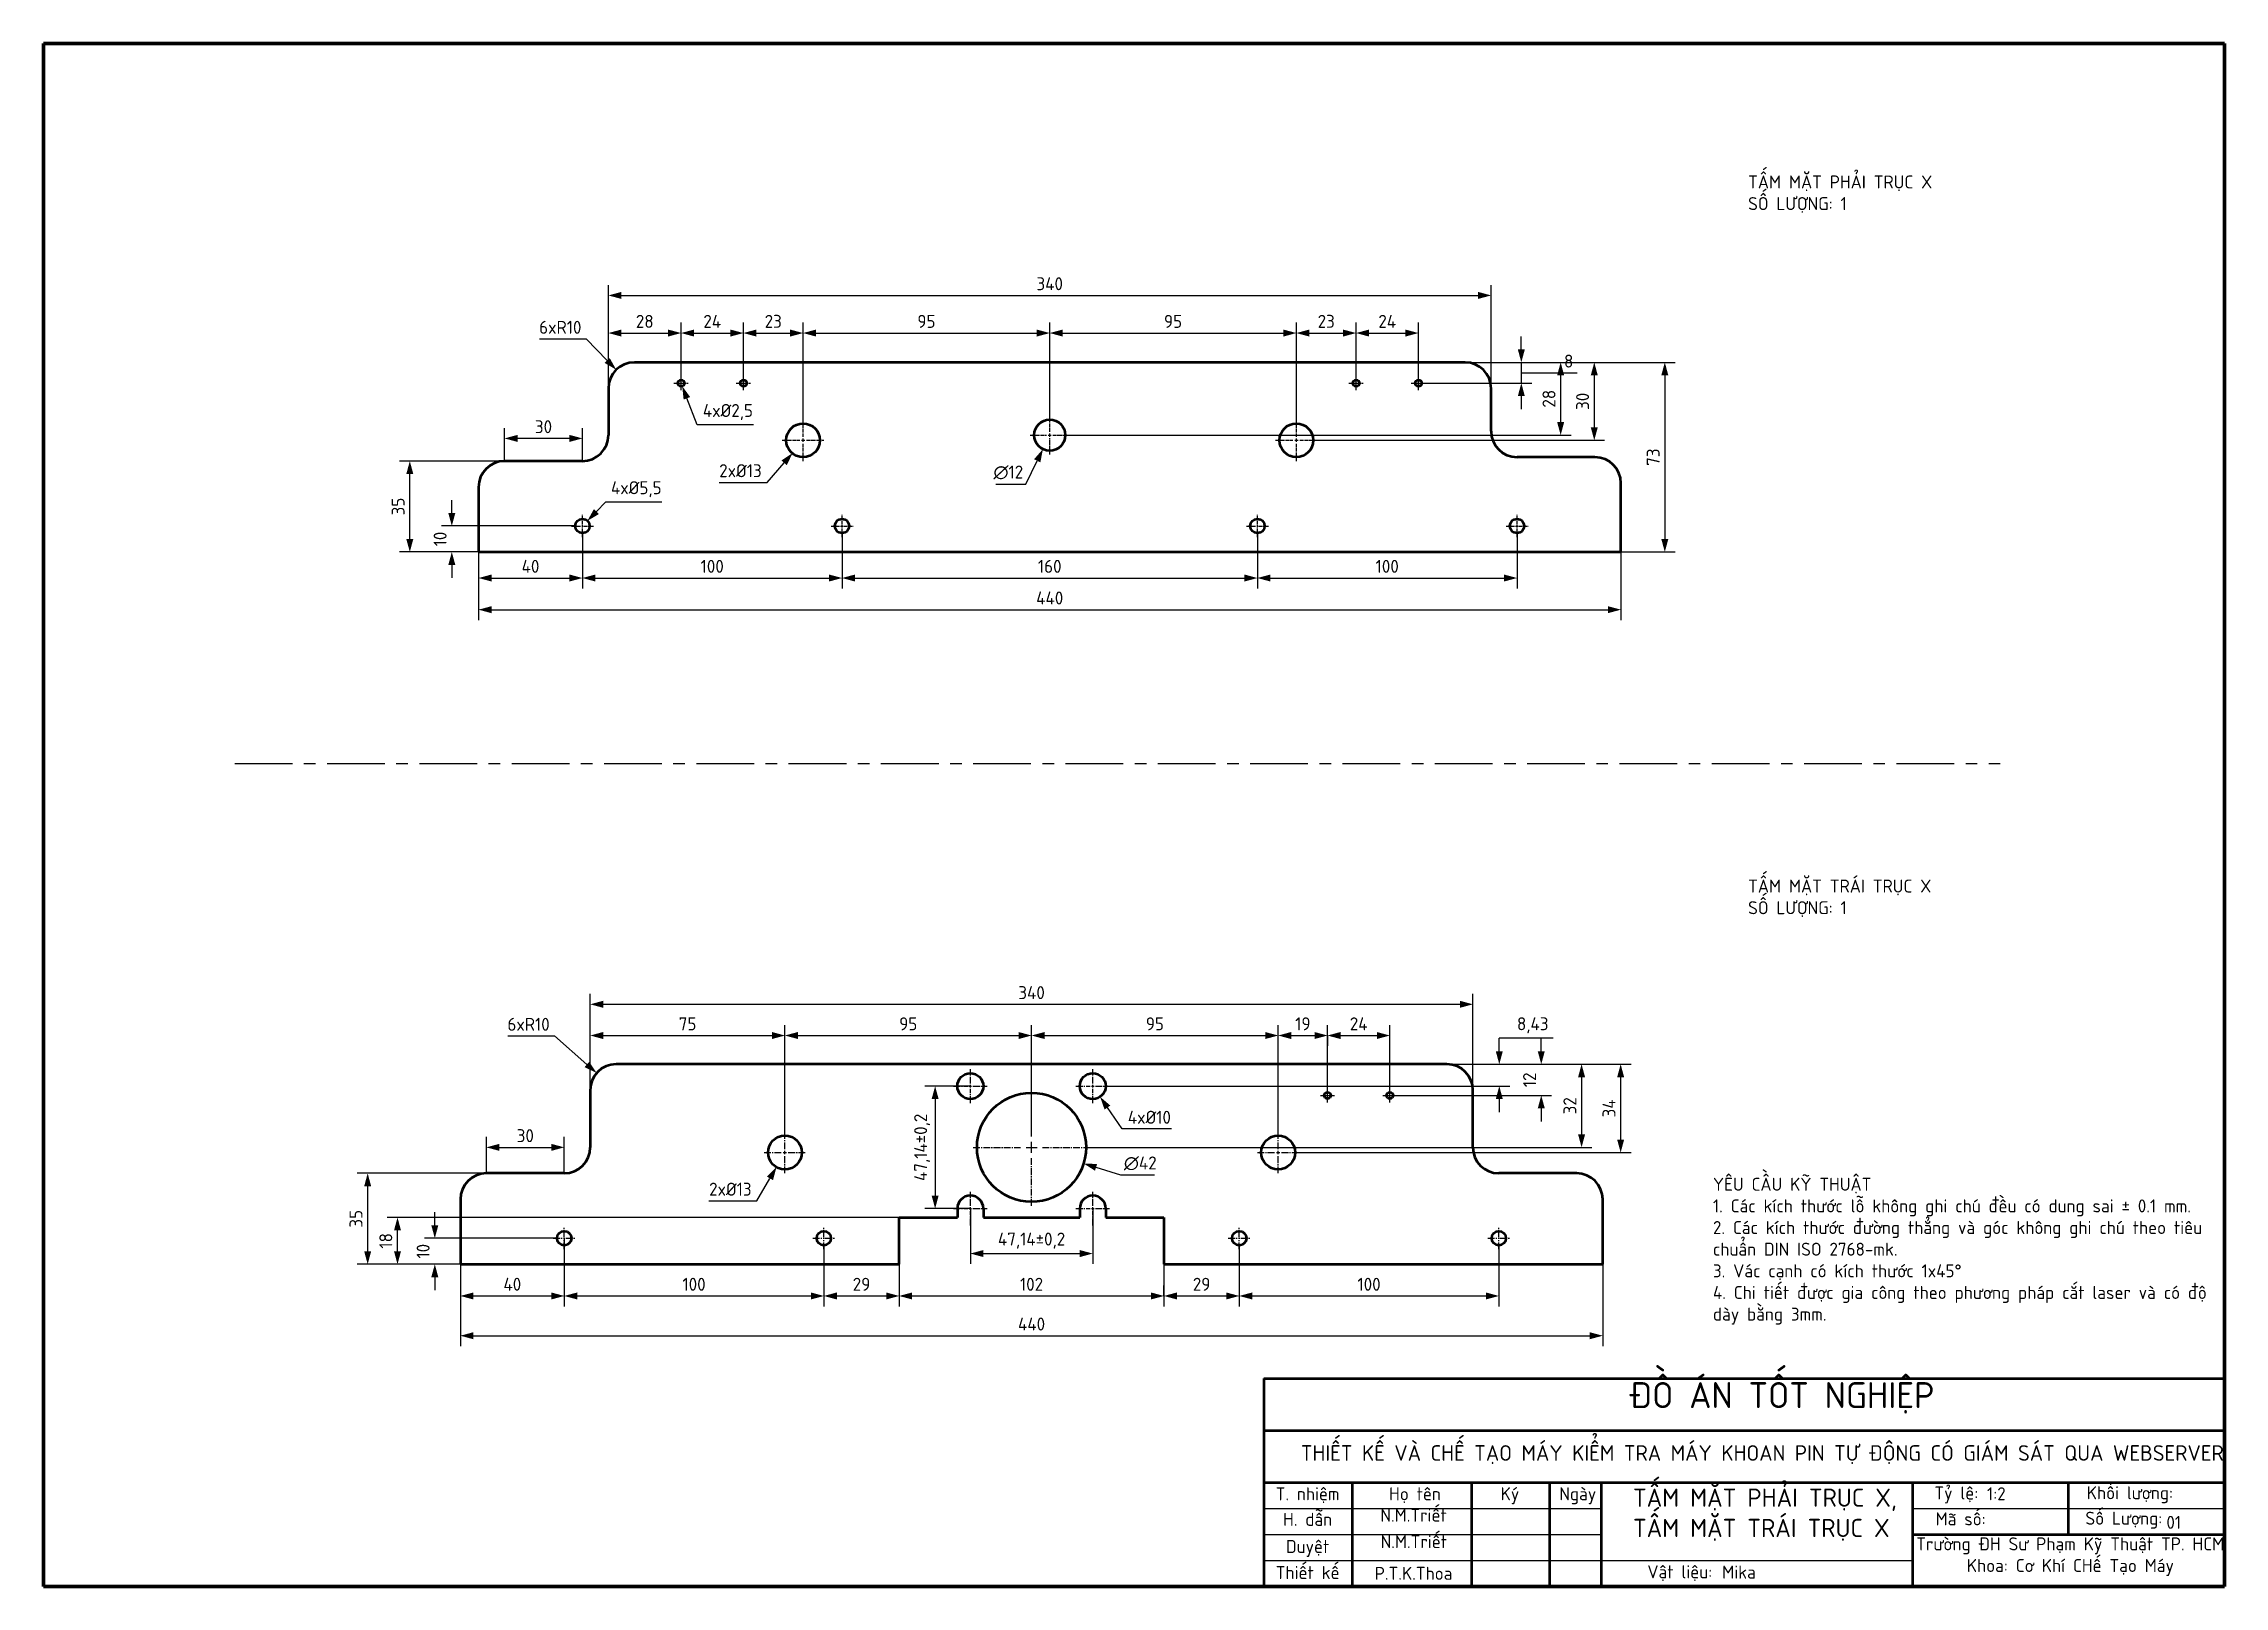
# Model space of a CAD drawing. Header units: millimetres. Extents: x -190 to 12889, y -227 to 3957.
# Drawn here: x 55 to 895, y 481 to 1075 of the extents above; entities that cross this region are included whole.
import ezdxf

# ---------------------------------------------------------------- set-up
doc = ezdxf.new("R2010")
doc.units = ezdxf.units.MM
doc.header["$LTSCALE"] = 0.7
doc.header["$PDMODE"] = 35
doc.header["$PDSIZE"] = -4
doc.linetypes.add('CENTER', pattern=[50.8, 31.75, -6.35, 6.35, -6.35])
doc.linetypes.add('CENTER2', pattern=[1.125, 0.75, -0.125, 0.125, -0.125])
doc.layers.get('0').update_dxf_attribs({"color": 255})
for name, color, linetype, lineweight in [('0.5', 7, 'Continuous', 50), ('AMC_Contour', 7, 'Continuous', 50), ('CON', 7, 'Continuous', 50), ('DIM', 94, 'Continuous', 25), ('KHUNGBV', 5, 'Continuous', 70), ('TEXT', 7, 'Continuous', 25)]:
    doc.layers.add(name, color=color, linetype=linetype, lineweight=lineweight)
doc.layers.add('DTAM', color=6, linetype='CENTER')
doc.styles.add('TCVN-7284', font='tcvn+7284-2003r.ttf')
doc.dimstyles.new('TCVN_ISO-25_RadiusDia', dxfattribs={"dimtxt": 2.5, "dimasz": 2.5, "dimexe": 2, "dimexo": 0, "dimgap": 1, "dimtad": 1, "dimtoh": 1, "dimtxsty": 'TCVN-7284', "dimblk": 'Arrow', "dimcen": 0, "dimclrd": 256, "dimclre": 256, "dimclrt": 256, "dimadec": 0, "dimazin": 0, "dimtfac": 1, "dimtofl": 0, "dimtmove": 1, "dimatfit": 0, "dimldrblk": 'Arrow', "dimfxl": 1, "dimlwd": -1, "dimlwe": -1, "dimarcsym": 0})

msp = doc.modelspace()

# ---------------------------------------------------------------- texts
at = {"ltscale": 0.7, "char_height": 5, "attachment_point": 1, "style": 'TCVN-7284'}
for s, width, insert in [('1:2', 9.000073, (803.9961, 519.242)), ('01', 9.000073, (873.083, 508.2365)), ('Mika', 42.257213, (701.9752, 489.0562))]:
    msp.add_mtext_dynamic_manual_height_columns(s, width=width, gutter_width=25, heights=[0], dxfattribs=dict(at, insert=insert))
at = {"layer": 'AMC_Contour', "color": 255, "insert": (667.6345, 518.7394), "char_height": 7, "attachment_point": 1, "style": 'TCVN-7284'}
msp.add_mtext_dynamic_manual_height_columns('TẤM MẶT PHẢI TRỤC X,\\PTẤM MẶT TRÁI TRỤC X', width=102.87222, gutter_width=35, heights=[0], dxfattribs=at)
at = {"layer": 'TEXT', "ltscale": 0.7, "char_height": 5, "attachment_point": 1, "style": 'TCVN-7284'}
for s, width, gutter_width, insert in [('TẤM MẶT PHẢI TRỤC X\\PSỐ LƯỢNG: 1', 122.51713, 1722.0912, (711.9662, 1024.3297)), ('TẤM MẶT TRÁI TRỤC X\\PSỐ LƯỢNG: 1', 122.51713, 1722.0912, (711.9662, 753.2252)), ('YÊU CẦU KỸ THUẬT\\P1. Các kích thước lỗ không ghi chú đều có dung sai ± 0.1 mm. \\P2. Các kích thước đường thẳng và góc không ghi chú theo tiêu chuẩn DIN ISO 2768-mk.\\P3. Vác cạnh có kích thước 1x45°\\P4. Chi tiết được gia công theo phương pháp cắt laser và có độ dày bằng 3mm.', 190.72589, 3444.1823, (698.427, 638.408))]:
    msp.add_mtext_dynamic_manual_height_columns(s, width=width, gutter_width=gutter_width, heights=[0], dxfattribs=dict(at, insert=insert))

# ---------------------------------------------------------------- blocks, each defined once
blk = doc.blocks.new('KHUNG_A3')
at = {"layer": 'CON', "color": 8, "linetype": 'Continuous', "ltscale": 0.66}
for p, q in [((296.71, 84.61), (296.71, 44.61)), ((296.71, 84.61), (481.71, 84.61)), ((296.71, 74.61), (481.71, 74.61)), ((296.71, 64.61), (481.71, 64.61)), ((313.71, 64.61), (313.71, 44.61)), ((336.71, 64.61), (336.71, 44.61)), ((351.71, 64.61), (351.71, 44.61)), ((361.71, 64.61), (361.71, 44.61)), ((421.71, 44.61), (421.71, 64.61)), ((451.71, 54.61), (451.71, 64.61)), ((421.71, 54.61), (481.71, 54.61))]:
    blk.add_line(p, q, dxfattribs=at)
at = {"layer": 'DIM', "color": 8, "linetype": 'Continuous', "ltscale": 0.66}
for p, q in [((296.71, 59.61), (361.71, 59.61)), ((421.71, 59.61), (481.71, 59.61)), ((296.71, 54.61), (361.71, 54.61)), ((296.71, 49.61), (421.71, 49.61))]:
    blk.add_line(p, q, dxfattribs=at)
at = {"layer": 'KHUNGBV', "color": 8, "linetype": 'Continuous', "ltscale": 0.66}
for p, q in [((481.71, 341.61), (61.71, 341.61)), ((61.71, 341.61), (61.71, 44.61)), ((481.71, 44.61), (481.71, 341.61)), ((61.71, 44.61), (481.71, 44.61))]:
    blk.add_line(p, q, dxfattribs=at)
at = {"color": 255, "attachment_point": 1, "style": 'TCVN-7284'}
for s, width, insert, char_height in [('{\\W1.485708; }ĐỒ ÁN TỐT NGHIỆP', 65.6643, (362.61, 83.93), 5), ('\\pxqc;T. nhiệm', 16.8827, (296.71, 63.68), 2.5), ('{\\W2.460912; }Họ tên', 16.8827, (317.11, 63.68), 2.5), ('{\\W4.544245; }Ký', 16.8827, (335.42, 63.68), 2.5), ('{\\W1.017842; }Ngày', 9.8035, (352.08, 63.68), 2.5), ('\\pxqc;Tỷ lệ:', 9.8035, (425.19, 63.83), 2.5), ('\\pxqc;Khối lượng:', 20.0073, (453.51, 63.88), 2.5), ('\\pxqc;H. dẫn', 16.8827, (296.71, 58.76), 2.5), ('\\pxqc;N.M.Triết', 16.8827, (317.11, 59.57), 2.5), ('{\\W0.286782; }Mã số:', 12.5818, (425.56, 58.85), 2.5), ('\\pxqc;Số Lượng:', 17.9691, (453.36, 58.98), 2.5), ('\\pxqc;N.M.Triết', 16.8827, (317.16, 54.47), 2.5), ('\\pxqc;Duyệt', 16.8827, (296.71, 53.54), 2.5), ('{\\W0.981773; }Trường ĐH Sư Phạm Kỹ Thuật TP. HCM\\P{\\W7.398439; }Khoa: Cơ Khí CHế Tạo Máy ', 61.6953, (420.88, 54.04), 2.5), ('\\pxqc;Thiết kế', 16.8827, (296.71, 48.52), 2.5), ('\\pxqc;P.T.K.Thoa', 16.8827, (317.11, 48.37), 2.5), ('\\pxi-3,l3,qc,t3;Vật liệu:', 59.8171, (346.92, 48.66), 2.5)]:
    blk.add_mtext_dynamic_manual_height_columns(s, width=width, gutter_width=88.6, heights=[0], dxfattribs=dict(at, insert=insert, char_height=char_height))
at = {"color": 255, "insert": (303.83, 71.79), "char_height": 3, "width": 178.521, "attachment_point": 1, "style": 'TCVN-7284'}
blk.add_mtext('THIẾT KẾ VÀ CHẾ TẠO MÁY KIỂM TRA MÁY KHOAN PIN TỰ ĐỘNG CÓ GIÁM SÁT QUA WEBSERVER\\P', dxfattribs=at)
blk = doc.blocks.new('*U137')
at = {"color": 0, "linetype": 'CENTER2', "ltscale": 2.5, "transparency": 16777216}
for p, q in [((-4.25, 0), (-0.55, 0)), ((0, 0.55), (0, 4.25)), ((0.55, 0), (4.25, 0)), ((0, -4.25), (0, -0.55))]:
    blk.add_line(p, q, dxfattribs=at)
at = {"color": 0, "linetype": 'Continuous', "ltscale": 2.5, "transparency": 16777216}
for p, q in [((-0.275, 0), (0.275, 0)), ((0, -0.275), (0, 0.275))]:
    blk.add_line(p, q, dxfattribs=at)
blk = doc.blocks.new('*U138')
at = {"color": 0, "linetype": 'CENTER2', "ltscale": 2.5, "transparency": 16777216}
for p, q in [((-2.75, 0), (-0.25, 0)), ((0, 0.25), (0, 2.75)), ((0.25, 0), (2.75, 0)), ((0, -2.75), (0, -0.25))]:
    blk.add_line(p, q, dxfattribs=at)
at = {"color": 0, "linetype": 'Continuous', "ltscale": 2.5, "transparency": 16777216}
for p, q in [((-0.125, 0), (0.125, 0)), ((0, -0.125), (0, 0.125))]:
    blk.add_line(p, q, dxfattribs=at)
blk = doc.blocks.new('*U139')
at = {"color": 0, "linetype": 'CENTER2', "ltscale": 2.5, "transparency": 16777216}
for p, q in [((-2.75, 0), (-0.25, 0)), ((0, 0.25), (0, 2.75)), ((0.25, 0), (2.75, 0)), ((0, -2.75), (0, -0.25))]:
    blk.add_line(p, q, dxfattribs=at)
at = {"color": 0, "linetype": 'Continuous', "ltscale": 2.5, "transparency": 16777216}
for p, q in [((-0.125, 0), (0.125, 0)), ((0, -0.125), (0, 0.125))]:
    blk.add_line(p, q, dxfattribs=at)
blk = doc.blocks.new('*U140')
at = {"color": 0, "linetype": 'CENTER2', "ltscale": 2.5, "transparency": 16777216}
for p, q in [((-8, 0), (-1.3, 0)), ((0, 1.3), (0, 8)), ((1.3, 0), (8, 0)), ((0, -8), (0, -1.3))]:
    blk.add_line(p, q, dxfattribs=at)
at = {"color": 0, "linetype": 'Continuous', "ltscale": 2.5, "transparency": 16777216}
for p, q in [((-0.65, 0), (0.65, 0)), ((0, -0.65), (0, 0.65))]:
    blk.add_line(p, q, dxfattribs=at)
blk = doc.blocks.new('*U141')
at = {"color": 0, "linetype": 'CENTER2', "ltscale": 2.5, "transparency": 16777216}
for p, q in [((-4.25, 0), (-0.55, 0)), ((0, 0.55), (0, 4.25)), ((0.55, 0), (4.25, 0)), ((0, -4.25), (0, -0.55))]:
    blk.add_line(p, q, dxfattribs=at)
at = {"color": 0, "linetype": 'Continuous', "ltscale": 2.5, "transparency": 16777216}
for p, q in [((-0.275, 0), (0.275, 0)), ((0, -0.275), (0, 0.275))]:
    blk.add_line(p, q, dxfattribs=at)
blk = doc.blocks.new('*U142')
at = {"color": 0, "linetype": 'CENTER2', "ltscale": 2.5, "transparency": 16777216}
for p, q in [((-7.5, 0), (-1.2, 0)), ((0, 1.2), (0, 7.5)), ((1.2, 0), (7.5, 0)), ((0, -7.5), (0, -1.2))]:
    blk.add_line(p, q, dxfattribs=at)
at = {"color": 0, "linetype": 'Continuous', "ltscale": 2.5, "transparency": 16777216}
for p, q in [((-0.6, 0), (0.6, 0)), ((0, -0.6), (0, 0.6))]:
    blk.add_line(p, q, dxfattribs=at)
blk = doc.blocks.new('*U143')
at = {"color": 0, "linetype": 'CENTER2', "ltscale": 2.5, "transparency": 16777216}
for p, q in [((-8, 0), (-1.3, 0)), ((0, 1.3), (0, 8)), ((1.3, 0), (8, 0)), ((0, -8), (0, -1.3))]:
    blk.add_line(p, q, dxfattribs=at)
at = {"color": 0, "linetype": 'Continuous', "ltscale": 2.5, "transparency": 16777216}
for p, q in [((-0.65, 0), (0.65, 0)), ((0, -0.65), (0, 0.65))]:
    blk.add_line(p, q, dxfattribs=at)
blk = doc.blocks.new('*U144')
at = {"color": 0, "linetype": 'CENTER2', "ltscale": 2.5, "transparency": 16777216}
for p, q in [((-4.25, 0), (-0.55, 0)), ((0, 0.55), (0, 4.25)), ((0.55, 0), (4.25, 0)), ((0, -4.25), (0, -0.55))]:
    blk.add_line(p, q, dxfattribs=at)
at = {"color": 0, "linetype": 'Continuous', "ltscale": 2.5, "transparency": 16777216}
for p, q in [((-0.275, 0), (0.275, 0)), ((0, -0.275), (0, 0.275))]:
    blk.add_line(p, q, dxfattribs=at)
blk = doc.blocks.new('*U134')
at = {"color": 0, "linetype": 'CENTER2', "ltscale": 2.5, "transparency": 16777216}
for p, q in [((-2.75, 0), (-0.25, 0)), ((0, 0.25), (0, 2.75)), ((0.25, 0), (2.75, 0)), ((0, -2.75), (0, -0.25))]:
    blk.add_line(p, q, dxfattribs=at)
at = {"color": 0, "linetype": 'Continuous', "ltscale": 2.5, "transparency": 16777216}
for p, q in [((-0.125, 0), (0.125, 0)), ((0, -0.125), (0, 0.125))]:
    blk.add_line(p, q, dxfattribs=at)
blk = doc.blocks.new('*U135')
at = {"color": 0, "linetype": 'CENTER2', "ltscale": 2.5, "transparency": 16777216}
for p, q in [((-2.75, 0), (-0.25, 0)), ((0, 0.25), (0, 2.75)), ((0.25, 0), (2.75, 0)), ((0, -2.75), (0, -0.25))]:
    blk.add_line(p, q, dxfattribs=at)
at = {"color": 0, "linetype": 'Continuous', "ltscale": 2.5, "transparency": 16777216}
for p, q in [((-0.125, 0), (0.125, 0)), ((0, -0.125), (0, 0.125))]:
    blk.add_line(p, q, dxfattribs=at)
blk = doc.blocks.new('*U136')
at = {"color": 0, "linetype": 'CENTER2', "ltscale": 2.5, "transparency": 16777216}
for p, q in [((-4.25, 0), (-0.55, 0)), ((0, 0.55), (0, 4.25)), ((0.55, 0), (4.25, 0)), ((0, -4.25), (0, -0.55))]:
    blk.add_line(p, q, dxfattribs=at)
at = {"color": 0, "linetype": 'Continuous', "ltscale": 2.5, "transparency": 16777216}
for p, q in [((-0.275, 0), (0.275, 0)), ((0, -0.275), (0, 0.275))]:
    blk.add_line(p, q, dxfattribs=at)
blk = doc.blocks.new('kad')
at = {"layer": '0.5'}
for p, q in [((8277.51, 687497.72), (7957.51, 687497.72)), ((7947.51, 687487.72), (7947.51, 687469.72)), ((8287.51, 687471.22), (8287.51, 687487.72)), ((7937.51, 687459.72), (7907.51, 687459.72)), ((8327.51, 687461.22), (8297.51, 687461.22)), ((7897.51, 687449.72), (7897.51, 687424.72)), ((8337.51, 687424.72), (8337.51, 687451.22)), ((7897.51, 687424.72), (8337.51, 687424.72))]:
    blk.add_line(p, q, dxfattribs=at)
for centre, radius in [((7975.51, 687489.72), 1.25), ((7999.51, 687489.72), 1.25), ((8235.51, 687489.72), 1.25), ((8259.51, 687489.72), 1.25), ((8022.51, 687467.72), 6.5), ((8117.51, 687469.72), 6), ((8212.51, 687467.72), 6.5), ((7937.51, 687434.72), 2.75), ((8037.51, 687434.72), 2.75), ((8197.51, 687434.72), 2.75), ((8297.51, 687434.72), 2.75)]:
    blk.add_circle(centre, radius, dxfattribs=at)
for centre, start, end in [((7957.51, 687487.72), 90, 180), ((8277.51, 687487.72), 0, 90), ((7937.51, 687469.72), 270, 0), ((8297.51, 687471.22), 180, 270), ((7907.51, 687449.72), 90, 180), ((8327.51, 687451.22), 0, 90)]:
    blk.add_arc(centre, 10, start, end, dxfattribs=at)
at = {"color": 1, "linetype": 'CENTER2', "ltscale": 2.5}
for name, p in [('*U138', (7975.51, 687489.72)), ('*U139', (7999.51, 687489.72)), ('*U134', (8235.51, 687489.72)), ('*U135', (8259.51, 687489.72)), ('*U140', (8022.51, 687467.72)), ('*U142', (8117.51, 687469.72)), ('*U143', (8212.51, 687467.72)), ('*U137', (7937.51, 687434.72)), ('*U141', (8037.51, 687434.72)), ('*U144', (8197.51, 687434.72)), ('*U136', (8297.51, 687434.72))]:
    blk.add_blockref(name, p, dxfattribs=at)
blk = doc.blocks.new('Arrow')
at = {"layer": 'DIM'}
blk.add_solid([(-1, 0.27), (-1, -0.27), (0, 0)], dxfattribs=at)
blk = doc.blocks.new('*D413')
at = {"layer": 'Defpoints', "color": 0, "ltscale": 0.7, "transparency": 16777216}
for p in [(300.97, 963.65), (272.97, 942.36), (300.97, 945.61)]:
    blk.add_point(p, dxfattribs=at)
at = {"layer": 'DIM', "ltscale": 0.7, "transparency": 16777216}
for p, q in [((272.97, 942.36), (272.97, 967.65)), ((300.97, 945.61), (300.97, 967.65)), ((277.97, 963.65), (295.97, 963.65))]:
    blk.add_line(p, q, dxfattribs=at)
at = {"layer": 'DIM', "ltscale": 0.7, "transparency": 16777216, "xscale": 5, "yscale": 5, "zscale": 5, "rotation": 180}
blk.add_blockref('Arrow', (272.97, 963.65), dxfattribs=at)
at = {"layer": 'DIM', "ltscale": 0.7, "transparency": 16777216, "xscale": 5, "yscale": 5, "zscale": 5}
blk.add_blockref('Arrow', (300.97, 963.65), dxfattribs=at)
at = {"layer": 'DIM', "ltscale": 0.7, "transparency": 16777216, "insert": (286.97, 968.15), "char_height": 5, "attachment_point": 5, "style": 'TCVN-7284', "bg_fill": 3, "box_fill_scale": 1.1, "bg_fill_color": 256, "bg_fill_true_color": 13158600, "bg_fill_transparency": 0}
blk.add_mtext('28', dxfattribs=at)
blk = doc.blocks.new('*D414')
at = {"layer": 'Defpoints', "color": 0, "ltscale": 0.7, "transparency": 16777216}
for p in [(324.97, 963.65), (300.97, 945.61), (324.97, 945.61)]:
    blk.add_point(p, dxfattribs=at)
at = {"layer": 'DIM', "ltscale": 0.7, "transparency": 16777216}
for p, q in [((300.97, 945.61), (300.97, 967.65)), ((324.97, 945.61), (324.97, 967.65)), ((305.97, 963.65), (319.97, 963.65))]:
    blk.add_line(p, q, dxfattribs=at)
at = {"layer": 'DIM', "ltscale": 0.7, "transparency": 16777216, "xscale": 5, "yscale": 5, "zscale": 5, "rotation": 180}
blk.add_blockref('Arrow', (300.97, 963.65), dxfattribs=at)
at = {"layer": 'DIM', "ltscale": 0.7, "transparency": 16777216, "xscale": 5, "yscale": 5, "zscale": 5}
blk.add_blockref('Arrow', (324.97, 963.65), dxfattribs=at)
at = {"layer": 'DIM', "ltscale": 0.7, "transparency": 16777216, "insert": (312.97, 968.15), "char_height": 5, "attachment_point": 5, "style": 'TCVN-7284', "bg_fill": 3, "box_fill_scale": 1.1, "bg_fill_color": 256, "bg_fill_true_color": 13158600, "bg_fill_transparency": 0}
blk.add_mtext('24', dxfattribs=at)
blk = doc.blocks.new('*D415')
at = {"layer": 'Defpoints', "color": 0, "ltscale": 0.7, "transparency": 16777216}
for p in [(347.97, 963.65), (324.97, 945.61), (347.97, 928.86)]:
    blk.add_point(p, dxfattribs=at)
at = {"layer": 'DIM', "ltscale": 0.7, "transparency": 16777216}
for p, q in [((324.97, 945.61), (324.97, 967.65)), ((347.97, 928.86), (347.97, 967.65)), ((329.97, 963.65), (342.97, 963.65))]:
    blk.add_line(p, q, dxfattribs=at)
at = {"layer": 'DIM', "ltscale": 0.7, "transparency": 16777216, "xscale": 5, "yscale": 5, "zscale": 5, "rotation": 180}
blk.add_blockref('Arrow', (324.97, 963.65), dxfattribs=at)
at = {"layer": 'DIM', "ltscale": 0.7, "transparency": 16777216, "xscale": 5, "yscale": 5, "zscale": 5}
blk.add_blockref('Arrow', (347.97, 963.65), dxfattribs=at)
at = {"layer": 'DIM', "ltscale": 0.7, "transparency": 16777216, "insert": (336.47, 968.15), "char_height": 5, "attachment_point": 5, "style": 'TCVN-7284', "bg_fill": 3, "box_fill_scale": 1.1, "bg_fill_color": 256, "bg_fill_true_color": 13158600, "bg_fill_transparency": 0}
blk.add_mtext('23', dxfattribs=at)
blk = doc.blocks.new('*D416')
at = {"layer": 'Defpoints', "color": 0, "ltscale": 0.7, "transparency": 16777216}
for p in [(442.97, 963.65), (347.97, 928.86), (442.97, 930.36)]:
    blk.add_point(p, dxfattribs=at)
at = {"layer": 'DIM', "ltscale": 0.7, "transparency": 16777216}
for p, q in [((347.97, 928.86), (347.97, 967.65)), ((442.97, 930.36), (442.97, 967.65)), ((352.97, 963.65), (437.97, 963.65))]:
    blk.add_line(p, q, dxfattribs=at)
at = {"layer": 'DIM', "ltscale": 0.7, "transparency": 16777216, "xscale": 5, "yscale": 5, "zscale": 5, "rotation": 180}
blk.add_blockref('Arrow', (347.97, 963.65), dxfattribs=at)
at = {"layer": 'DIM', "ltscale": 0.7, "transparency": 16777216, "xscale": 5, "yscale": 5, "zscale": 5}
blk.add_blockref('Arrow', (442.97, 963.65), dxfattribs=at)
at = {"layer": 'DIM', "ltscale": 0.7, "transparency": 16777216, "insert": (395.47, 968.15), "char_height": 5, "attachment_point": 5, "style": 'TCVN-7284', "bg_fill": 3, "box_fill_scale": 1.1, "bg_fill_color": 256, "bg_fill_true_color": 13158600, "bg_fill_transparency": 0}
blk.add_mtext('95', dxfattribs=at)
blk = doc.blocks.new('*D417')
at = {"layer": 'Defpoints', "color": 0, "ltscale": 0.7, "transparency": 16777216}
for p in [(537.97, 963.65), (442.97, 930.36), (537.97, 928.86)]:
    blk.add_point(p, dxfattribs=at)
at = {"layer": 'DIM', "ltscale": 0.7, "transparency": 16777216}
for p, q in [((442.97, 930.36), (442.97, 967.65)), ((537.97, 928.86), (537.97, 967.65)), ((447.97, 963.65), (532.97, 963.65))]:
    blk.add_line(p, q, dxfattribs=at)
at = {"layer": 'DIM', "ltscale": 0.7, "transparency": 16777216, "xscale": 5, "yscale": 5, "zscale": 5, "rotation": 180}
blk.add_blockref('Arrow', (442.97, 963.65), dxfattribs=at)
at = {"layer": 'DIM', "ltscale": 0.7, "transparency": 16777216, "xscale": 5, "yscale": 5, "zscale": 5}
blk.add_blockref('Arrow', (537.97, 963.65), dxfattribs=at)
at = {"layer": 'DIM', "ltscale": 0.7, "transparency": 16777216, "insert": (490.47, 968.15), "char_height": 5, "attachment_point": 5, "style": 'TCVN-7284', "bg_fill": 3, "box_fill_scale": 1.1, "bg_fill_color": 256, "bg_fill_true_color": 13158600, "bg_fill_transparency": 0}
blk.add_mtext('95', dxfattribs=at)
blk = doc.blocks.new('*D418')
at = {"layer": 'Defpoints', "color": 0, "ltscale": 0.7, "transparency": 16777216}
for p in [(560.97, 963.65), (560.97, 945.61), (537.97, 928.86)]:
    blk.add_point(p, dxfattribs=at)
at = {"layer": 'DIM', "ltscale": 0.7, "transparency": 16777216}
for p, q in [((537.97, 928.86), (537.97, 967.65)), ((560.97, 945.61), (560.97, 967.65)), ((542.97, 963.65), (555.97, 963.65))]:
    blk.add_line(p, q, dxfattribs=at)
at = {"layer": 'DIM', "ltscale": 0.7, "transparency": 16777216, "xscale": 5, "yscale": 5, "zscale": 5, "rotation": 180}
blk.add_blockref('Arrow', (537.97, 963.65), dxfattribs=at)
at = {"layer": 'DIM', "ltscale": 0.7, "transparency": 16777216, "xscale": 5, "yscale": 5, "zscale": 5}
blk.add_blockref('Arrow', (560.97, 963.65), dxfattribs=at)
at = {"layer": 'DIM', "ltscale": 0.7, "transparency": 16777216, "insert": (549.47, 968.15), "char_height": 5, "attachment_point": 5, "style": 'TCVN-7284', "bg_fill": 3, "box_fill_scale": 1.1, "bg_fill_color": 256, "bg_fill_true_color": 13158600, "bg_fill_transparency": 0}
blk.add_mtext('23', dxfattribs=at)
blk = doc.blocks.new('*D419')
at = {"layer": 'Defpoints', "color": 0, "ltscale": 0.7, "transparency": 16777216}
for p in [(584.97, 963.65), (560.97, 945.61), (584.97, 945.61)]:
    blk.add_point(p, dxfattribs=at)
at = {"layer": 'DIM', "ltscale": 0.7, "transparency": 16777216}
for p, q in [((560.97, 945.61), (560.97, 967.65)), ((584.97, 945.61), (584.97, 967.65)), ((565.97, 963.65), (579.97, 963.65))]:
    blk.add_line(p, q, dxfattribs=at)
at = {"layer": 'DIM', "ltscale": 0.7, "transparency": 16777216, "xscale": 5, "yscale": 5, "zscale": 5, "rotation": 180}
blk.add_blockref('Arrow', (560.97, 963.65), dxfattribs=at)
at = {"layer": 'DIM', "ltscale": 0.7, "transparency": 16777216, "xscale": 5, "yscale": 5, "zscale": 5}
blk.add_blockref('Arrow', (584.97, 963.65), dxfattribs=at)
at = {"layer": 'DIM', "ltscale": 0.7, "transparency": 16777216, "insert": (572.97, 968.15), "char_height": 5, "attachment_point": 5, "style": 'TCVN-7284', "bg_fill": 3, "box_fill_scale": 1.1, "bg_fill_color": 256, "bg_fill_true_color": 13158600, "bg_fill_transparency": 0}
blk.add_mtext('24', dxfattribs=at)
blk = doc.blocks.new('*D420')
at = {"layer": 'Defpoints', "color": 0, "ltscale": 0.7, "transparency": 16777216}
for p in [(232.97, 923.09), (232.97, 914.36), (262.97, 914.36)]:
    blk.add_point(p, dxfattribs=at)
at = {"layer": 'DIM', "ltscale": 0.7, "transparency": 16777216}
for p, q in [((232.97, 914.36), (232.97, 927.09)), ((262.97, 914.36), (262.97, 927.09)), ((257.97, 923.09), (237.97, 923.09))]:
    blk.add_line(p, q, dxfattribs=at)
at = {"layer": 'DIM', "ltscale": 0.7, "transparency": 16777216, "xscale": 5, "yscale": 5, "zscale": 5, "rotation": 180}
blk.add_blockref('Arrow', (232.97, 923.09), dxfattribs=at)
at = {"layer": 'DIM', "ltscale": 0.7, "transparency": 16777216, "xscale": 5, "yscale": 5, "zscale": 5}
blk.add_blockref('Arrow', (262.97, 923.09), dxfattribs=at)
at = {"layer": 'DIM', "ltscale": 0.7, "transparency": 16777216, "insert": (247.97, 927.59), "char_height": 5, "attachment_point": 5, "style": 'TCVN-7284', "bg_fill": 3, "box_fill_scale": 1.1, "bg_fill_color": 256, "bg_fill_true_color": 13158600, "bg_fill_transparency": 0}
blk.add_mtext('30', dxfattribs=at)
blk = doc.blocks.new('*D421')
at = {"layer": 'Defpoints', "color": 0, "ltscale": 0.7, "transparency": 16777216}
for p in [(260.22, 889.36), (222.97, 879.36)]:
    blk.add_point(p, dxfattribs=at)
at = {"layer": 'DIM', "ltscale": 0.7, "transparency": 16777216}
for p, q in [((212.66, 894.36), (212.66, 899.36)), ((260.22, 889.36), (208.66, 889.36)), ((222.97, 879.36), (208.66, 879.36)), ((212.66, 874.36), (212.66, 869.36))]:
    blk.add_line(p, q, dxfattribs=at)
at = {"layer": 'DIM', "ltscale": 0.7, "transparency": 16777216, "insert": (208.16, 884.36), "char_height": 5, "attachment_point": 5, "rotation": 90, "style": 'TCVN-7284', "bg_fill": 3, "box_fill_scale": 1.1, "bg_fill_color": 256, "bg_fill_true_color": 13158600, "bg_fill_transparency": 0}
blk.add_mtext('10', dxfattribs=at)
at = {"layer": 'Defpoints', "color": 0, "ltscale": 0.7, "transparency": 16777216}
blk.add_point((212.66, 889.36), dxfattribs=at)
at = {"layer": 'DIM', "ltscale": 0.7, "transparency": 16777216, "xscale": 5, "yscale": 5, "zscale": 5}
for p, rotation in [((212.66, 889.36), 270), ((212.66, 879.36), 90)]:
    blk.add_blockref('Arrow', p, dxfattribs=dict(at, rotation=rotation))
blk = doc.blocks.new('*D422')
at = {"layer": 'Defpoints', "color": 0, "ltscale": 0.7, "transparency": 16777216}
for p in [(196.48, 914.36), (232.97, 914.36), (222.97, 879.36)]:
    blk.add_point(p, dxfattribs=at)
at = {"layer": 'DIM', "ltscale": 0.7, "transparency": 16777216}
for p, q in [((232.97, 914.36), (192.48, 914.36)), ((196.48, 884.36), (196.48, 909.36)), ((222.97, 879.36), (192.48, 879.36))]:
    blk.add_line(p, q, dxfattribs=at)
at = {"layer": 'DIM', "ltscale": 0.7, "transparency": 16777216, "xscale": 5, "yscale": 5, "zscale": 5}
for p, rotation in [((196.48, 914.36), 90), ((196.48, 879.36), 270)]:
    blk.add_blockref('Arrow', p, dxfattribs=dict(at, rotation=rotation))
at = {"layer": 'DIM', "ltscale": 0.7, "transparency": 16777216, "insert": (191.98, 896.86), "char_height": 5, "attachment_point": 5, "rotation": 90, "style": 'TCVN-7284', "bg_fill": 3, "box_fill_scale": 1.1, "bg_fill_color": 256, "bg_fill_true_color": 13158600, "bg_fill_transparency": 0}
blk.add_mtext('35', dxfattribs=at)
blk = doc.blocks.new('*D423')
at = {"layer": 'Defpoints', "color": 0, "ltscale": 0.7, "transparency": 16777216}
for p in [(262.97, 886.61), (222.97, 879.36), (262.97, 869.33)]:
    blk.add_point(p, dxfattribs=at)
at = {"layer": 'DIM', "ltscale": 0.7, "transparency": 16777216}
for p, q in [((262.97, 886.61), (262.97, 865.33)), ((222.97, 879.36), (222.97, 865.33)), ((227.97, 869.33), (257.97, 869.33))]:
    blk.add_line(p, q, dxfattribs=at)
at = {"layer": 'DIM', "ltscale": 0.7, "transparency": 16777216, "xscale": 5, "yscale": 5, "zscale": 5, "rotation": 180}
blk.add_blockref('Arrow', (222.97, 869.33), dxfattribs=at)
at = {"layer": 'DIM', "ltscale": 0.7, "transparency": 16777216, "xscale": 5, "yscale": 5, "zscale": 5}
blk.add_blockref('Arrow', (262.97, 869.33), dxfattribs=at)
at = {"layer": 'DIM', "ltscale": 0.7, "transparency": 16777216, "insert": (242.97, 873.83), "char_height": 5, "attachment_point": 5, "style": 'TCVN-7284', "bg_fill": 3, "box_fill_scale": 1.1, "bg_fill_color": 256, "bg_fill_true_color": 13158600, "bg_fill_transparency": 0}
blk.add_mtext('40', dxfattribs=at)
blk = doc.blocks.new('*D424')
at = {"layer": 'Defpoints', "color": 0, "ltscale": 0.7, "transparency": 16777216}
for p in [(262.97, 886.61), (362.97, 886.61), (362.97, 869.33)]:
    blk.add_point(p, dxfattribs=at)
at = {"layer": 'DIM', "ltscale": 0.7, "transparency": 16777216}
for p, q in [((262.97, 886.61), (262.97, 865.33)), ((362.97, 886.61), (362.97, 865.33)), ((267.97, 869.33), (357.97, 869.33))]:
    blk.add_line(p, q, dxfattribs=at)
at = {"layer": 'DIM', "ltscale": 0.7, "transparency": 16777216, "xscale": 5, "yscale": 5, "zscale": 5, "rotation": 180}
blk.add_blockref('Arrow', (262.97, 869.33), dxfattribs=at)
at = {"layer": 'DIM', "ltscale": 0.7, "transparency": 16777216, "xscale": 5, "yscale": 5, "zscale": 5}
blk.add_blockref('Arrow', (362.97, 869.33), dxfattribs=at)
at = {"layer": 'DIM', "ltscale": 0.7, "transparency": 16777216, "insert": (312.97, 873.83), "char_height": 5, "attachment_point": 5, "style": 'TCVN-7284', "bg_fill": 3, "box_fill_scale": 1.1, "bg_fill_color": 256, "bg_fill_true_color": 13158600, "bg_fill_transparency": 0}
blk.add_mtext('100', dxfattribs=at)
blk = doc.blocks.new('*D425')
at = {"layer": 'Defpoints', "color": 0, "ltscale": 0.7, "transparency": 16777216}
for p in [(362.97, 886.61), (522.97, 886.61), (522.97, 869.33)]:
    blk.add_point(p, dxfattribs=at)
at = {"layer": 'DIM', "ltscale": 0.7, "transparency": 16777216}
for p, q in [((362.97, 886.61), (362.97, 865.33)), ((522.97, 886.61), (522.97, 865.33)), ((367.97, 869.33), (517.97, 869.33))]:
    blk.add_line(p, q, dxfattribs=at)
at = {"layer": 'DIM', "ltscale": 0.7, "transparency": 16777216, "xscale": 5, "yscale": 5, "zscale": 5, "rotation": 180}
blk.add_blockref('Arrow', (362.97, 869.33), dxfattribs=at)
at = {"layer": 'DIM', "ltscale": 0.7, "transparency": 16777216, "xscale": 5, "yscale": 5, "zscale": 5}
blk.add_blockref('Arrow', (522.97, 869.33), dxfattribs=at)
at = {"layer": 'DIM', "ltscale": 0.7, "transparency": 16777216, "insert": (442.97, 873.83), "char_height": 5, "attachment_point": 5, "style": 'TCVN-7284', "bg_fill": 3, "box_fill_scale": 1.1, "bg_fill_color": 256, "bg_fill_true_color": 13158600, "bg_fill_transparency": 0}
blk.add_mtext('160', dxfattribs=at)
blk = doc.blocks.new('*D426')
at = {"layer": 'Defpoints', "color": 0, "ltscale": 0.7, "transparency": 16777216}
for p in [(522.97, 886.61), (622.97, 886.61), (622.97, 869.33)]:
    blk.add_point(p, dxfattribs=at)
at = {"layer": 'DIM', "ltscale": 0.7, "transparency": 16777216}
for p, q in [((522.97, 886.61), (522.97, 865.33)), ((622.97, 886.61), (622.97, 865.33)), ((527.97, 869.33), (617.97, 869.33))]:
    blk.add_line(p, q, dxfattribs=at)
at = {"layer": 'DIM', "ltscale": 0.7, "transparency": 16777216, "xscale": 5, "yscale": 5, "zscale": 5, "rotation": 180}
blk.add_blockref('Arrow', (522.97, 869.33), dxfattribs=at)
at = {"layer": 'DIM', "ltscale": 0.7, "transparency": 16777216, "xscale": 5, "yscale": 5, "zscale": 5}
blk.add_blockref('Arrow', (622.97, 869.33), dxfattribs=at)
at = {"layer": 'DIM', "ltscale": 0.7, "transparency": 16777216, "insert": (572.97, 873.83), "char_height": 5, "attachment_point": 5, "style": 'TCVN-7284', "bg_fill": 3, "box_fill_scale": 1.1, "bg_fill_color": 256, "bg_fill_true_color": 13158600, "bg_fill_transparency": 0}
blk.add_mtext('100', dxfattribs=at)
blk = doc.blocks.new('*D427')
at = {"layer": 'Defpoints', "color": 0, "ltscale": 0.7, "transparency": 16777216}
for p in [(222.97, 879.36), (662.97, 879.36), (662.97, 857.14)]:
    blk.add_point(p, dxfattribs=at)
at = {"layer": 'DIM', "ltscale": 0.7, "transparency": 16777216}
for p, q in [((222.97, 879.36), (222.97, 853.14)), ((662.97, 879.36), (662.97, 853.14)), ((227.97, 857.14), (657.97, 857.14))]:
    blk.add_line(p, q, dxfattribs=at)
at = {"layer": 'DIM', "ltscale": 0.7, "transparency": 16777216, "xscale": 5, "yscale": 5, "zscale": 5, "rotation": 180}
blk.add_blockref('Arrow', (222.97, 857.14), dxfattribs=at)
at = {"layer": 'DIM', "ltscale": 0.7, "transparency": 16777216, "xscale": 5, "yscale": 5, "zscale": 5}
blk.add_blockref('Arrow', (662.97, 857.14), dxfattribs=at)
at = {"layer": 'DIM', "ltscale": 0.7, "transparency": 16777216, "insert": (442.97, 861.64), "char_height": 5, "attachment_point": 5, "style": 'TCVN-7284', "bg_fill": 3, "box_fill_scale": 1.1, "bg_fill_color": 256, "bg_fill_true_color": 13158600, "bg_fill_transparency": 0}
blk.add_mtext('440', dxfattribs=at)
blk = doc.blocks.new('*D428')
at = {"layer": 'Defpoints', "color": 0, "ltscale": 0.7, "transparency": 16777216}
for p in [(602.97, 952.36), (586.22, 944.36), (624.62, 944.36)]:
    blk.add_point(p, dxfattribs=at)
at = {"layer": 'DIM', "ltscale": 0.7, "transparency": 16777216}
for p, q in [((624.62, 957.36), (624.62, 962.36)), ((602.97, 952.36), (628.62, 952.36)), ((624.62, 952.36), (624.62, 944.36)), ((586.22, 944.36), (628.62, 944.36)), ((624.62, 948.36), (639.62, 948.36)), ((639.62, 948.36), (646.12, 948.36)), ((624.62, 939.36), (624.62, 934.36))]:
    blk.add_line(p, q, dxfattribs=at)
at = {"layer": 'DIM', "ltscale": 0.7, "transparency": 16777216, "xscale": 5, "yscale": 5, "zscale": 5}
for p, rotation in [((624.62, 952.36), 270), ((624.62, 944.36), 90)]:
    blk.add_blockref('Arrow', p, dxfattribs=dict(at, rotation=rotation))
at = {"layer": 'DIM', "ltscale": 0.7, "transparency": 16777216, "insert": (642.87, 952.86), "char_height": 5, "attachment_point": 5, "style": 'TCVN-7284', "bg_fill": 3, "box_fill_scale": 1.1, "bg_fill_color": 256, "bg_fill_true_color": 13158600, "bg_fill_transparency": 0}
blk.add_mtext('8', dxfattribs=at)
blk = doc.blocks.new('*D429')
at = {"layer": 'Defpoints', "color": 0, "ltscale": 0.7, "transparency": 16777216}
for p in [(602.97, 952.36), (544.22, 922.36), (652.72, 922.36)]:
    blk.add_point(p, dxfattribs=at)
at = {"layer": 'DIM', "ltscale": 0.7, "transparency": 16777216}
for p, q in [((602.97, 952.36), (656.72, 952.36)), ((652.72, 947.36), (652.72, 927.36)), ((544.22, 922.36), (656.72, 922.36))]:
    blk.add_line(p, q, dxfattribs=at)
at = {"layer": 'DIM', "ltscale": 0.7, "transparency": 16777216, "xscale": 5, "yscale": 5, "zscale": 5}
for p, rotation in [((652.72, 952.36), 90), ((652.72, 922.36), 270)]:
    blk.add_blockref('Arrow', p, dxfattribs=dict(at, rotation=rotation))
at = {"layer": 'DIM', "ltscale": 0.7, "transparency": 16777216, "insert": (648.22, 937.36), "char_height": 5, "attachment_point": 5, "rotation": 90, "style": 'TCVN-7284', "bg_fill": 3, "box_fill_scale": 1.1, "bg_fill_color": 256, "bg_fill_true_color": 13158600, "bg_fill_transparency": 0}
blk.add_mtext('30', dxfattribs=at)
blk = doc.blocks.new('*D430')
at = {"layer": 'Defpoints', "color": 0, "ltscale": 0.7, "transparency": 16777216}
for p in [(602.97, 952.36), (448.97, 924.36), (639.77, 924.36)]:
    blk.add_point(p, dxfattribs=at)
at = {"layer": 'DIM', "ltscale": 0.7, "transparency": 16777216}
for p, q in [((602.97, 952.36), (643.77, 952.36)), ((639.77, 947.36), (639.77, 929.36)), ((448.97, 924.36), (643.77, 924.36))]:
    blk.add_line(p, q, dxfattribs=at)
at = {"layer": 'DIM', "ltscale": 0.7, "transparency": 16777216, "xscale": 5, "yscale": 5, "zscale": 5}
for p, rotation in [((639.77, 952.36), 90), ((639.77, 924.36), 270)]:
    blk.add_blockref('Arrow', p, dxfattribs=dict(at, rotation=rotation))
at = {"layer": 'DIM', "ltscale": 0.7, "transparency": 16777216, "insert": (635.27, 938.36), "char_height": 5, "attachment_point": 5, "rotation": 90, "style": 'TCVN-7284', "bg_fill": 3, "box_fill_scale": 1.1, "bg_fill_color": 256, "bg_fill_true_color": 13158600, "bg_fill_transparency": 0}
blk.add_mtext('28', dxfattribs=at)
blk = doc.blocks.new('*D431')
at = {"layer": 'Defpoints', "color": 0, "ltscale": 0.7, "transparency": 16777216}
for p in [(264.88, 891.33), (261.06, 887.38)]:
    blk.add_point(p, dxfattribs=at)
at = {"layer": 'DIM', "ltscale": 0.7, "transparency": 16777216}
for p, q in [((271.84, 898.52), (268.36, 894.93)), ((293.59, 898.52), (271.84, 898.52))]:
    blk.add_line(p, q, dxfattribs=at)
at = {"layer": 'DIM', "ltscale": 0.7, "transparency": 16777216, "xscale": 5, "yscale": 5, "zscale": 5, "rotation": 225.9173356327976}
blk.add_blockref('Arrow', (264.88, 891.33), dxfattribs=at)
at = {"layer": 'DIM', "ltscale": 0.7, "transparency": 16777216, "insert": (283.72, 903.52), "char_height": 5, "attachment_point": 5, "style": 'TCVN-7284', "bg_fill": 3, "box_fill_scale": 1.1, "bg_fill_color": 256, "bg_fill_true_color": 13158600, "bg_fill_transparency": 0}
blk.add_mtext('4x%%C5,5', dxfattribs=at)
blk = doc.blocks.new('*D432')
at = {"layer": 'Defpoints', "color": 0, "ltscale": 0.7, "transparency": 16777216}
for p in [(300.52, 945.53), (301.42, 943.19)]:
    blk.add_point(p, dxfattribs=at)
at = {"layer": 'DIM', "ltscale": 0.7, "transparency": 16777216}
for p, q in [((307.13, 928.25), (303.2, 938.52)), ((328.88, 928.25), (307.13, 928.25))]:
    blk.add_line(p, q, dxfattribs=at)
at = {"layer": 'DIM', "ltscale": 0.7, "transparency": 16777216, "xscale": 5, "yscale": 5, "zscale": 5, "rotation": 110.9349713484181}
blk.add_blockref('Arrow', (301.42, 943.19), dxfattribs=at)
at = {"layer": 'DIM', "ltscale": 0.7, "transparency": 16777216, "insert": (319.01, 933.25), "char_height": 5, "attachment_point": 5, "style": 'TCVN-7284', "bg_fill": 3, "box_fill_scale": 1.1, "bg_fill_color": 256, "bg_fill_true_color": 13158600, "bg_fill_transparency": 0}
blk.add_mtext('4x%%C2,5', dxfattribs=at)
blk = doc.blocks.new('*D433')
at = {"layer": 'Defpoints', "color": 0, "ltscale": 0.7, "transparency": 16777216}
for p in [(352.49, 927.26), (343.95, 917.46)]:
    blk.add_point(p, dxfattribs=at)
at = {"layer": 'DIM', "ltscale": 0.7, "transparency": 16777216}
for p, q in [((334.09, 906.15), (340.66, 913.69)), ((315.59, 906.15), (334.09, 906.15))]:
    blk.add_line(p, q, dxfattribs=at)
at = {"layer": 'DIM', "ltscale": 0.7, "transparency": 16777216, "xscale": 5, "yscale": 5, "zscale": 5, "rotation": 48.9208811751627}
blk.add_blockref('Arrow', (343.95, 917.46), dxfattribs=at)
at = {"layer": 'DIM', "ltscale": 0.7, "transparency": 16777216, "insert": (323.84, 910.65), "char_height": 5, "attachment_point": 5, "style": 'TCVN-7284', "bg_fill": 3, "box_fill_scale": 1.1, "bg_fill_color": 256, "bg_fill_true_color": 13158600, "bg_fill_transparency": 0}
blk.add_mtext('2x%%C13', dxfattribs=at)
blk = doc.blocks.new('*D434')
at = {"layer": 'Defpoints', "color": 0, "ltscale": 0.7, "transparency": 16777216}
for p in [(445.6, 929.75), (440.34, 918.96)]:
    blk.add_point(p, dxfattribs=at)
at = {"layer": 'DIM', "ltscale": 0.7, "transparency": 16777216}
for p, q in [((433.77, 905.48), (438.15, 914.47)), ((422.27, 905.48), (433.77, 905.48))]:
    blk.add_line(p, q, dxfattribs=at)
at = {"layer": 'DIM', "ltscale": 0.7, "transparency": 16777216, "insert": (427.02, 909.98), "char_height": 5, "attachment_point": 5, "style": 'TCVN-7284', "bg_fill": 3, "box_fill_scale": 1.1, "bg_fill_color": 256, "bg_fill_true_color": 13158600, "bg_fill_transparency": 0}
blk.add_mtext('∅12', dxfattribs=at)
at = {"layer": 'DIM', "ltscale": 0.7, "transparency": 16777216, "xscale": 5, "yscale": 5, "zscale": 5, "rotation": 64.02901108926578}
blk.add_blockref('Arrow', (440.34, 918.96), dxfattribs=at)
blk = doc.blocks.new('*D435')
at = {"layer": 'Defpoints', "color": 0, "ltscale": 0.7, "transparency": 16777216}
for p in [(612.97, 978.14), (272.97, 942.36), (612.97, 942.36)]:
    blk.add_point(p, dxfattribs=at)
at = {"layer": 'DIM', "ltscale": 0.7, "transparency": 16777216}
for p, q in [((272.97, 942.36), (272.97, 982.14)), ((277.97, 978.14), (607.97, 978.14)), ((612.97, 942.36), (612.97, 982.14))]:
    blk.add_line(p, q, dxfattribs=at)
at = {"layer": 'DIM', "ltscale": 0.7, "transparency": 16777216, "xscale": 5, "yscale": 5, "zscale": 5, "rotation": 180}
blk.add_blockref('Arrow', (272.97, 978.14), dxfattribs=at)
at = {"layer": 'DIM', "ltscale": 0.7, "transparency": 16777216, "xscale": 5, "yscale": 5, "zscale": 5}
blk.add_blockref('Arrow', (612.97, 978.14), dxfattribs=at)
at = {"layer": 'DIM', "ltscale": 0.7, "transparency": 16777216, "insert": (442.97, 982.64), "char_height": 5, "attachment_point": 5, "style": 'TCVN-7284', "bg_fill": 3, "box_fill_scale": 1.1, "bg_fill_color": 256, "bg_fill_true_color": 13158600, "bg_fill_transparency": 0}
blk.add_mtext('340', dxfattribs=at)
blk = doc.blocks.new('*D436')
at = {"layer": 'Defpoints', "color": 0, "ltscale": 0.7, "transparency": 16777216}
for p in [(602.97, 952.36), (662.97, 879.36), (679.89, 879.36)]:
    blk.add_point(p, dxfattribs=at)
at = {"layer": 'DIM', "ltscale": 0.7, "transparency": 16777216}
for p, q in [((602.97, 952.36), (683.89, 952.36)), ((679.89, 947.36), (679.89, 884.36)), ((662.97, 879.36), (683.89, 879.36))]:
    blk.add_line(p, q, dxfattribs=at)
at = {"layer": 'DIM', "ltscale": 0.7, "transparency": 16777216, "xscale": 5, "yscale": 5, "zscale": 5}
for p, rotation in [((679.89, 952.36), 90), ((679.89, 879.36), 270)]:
    blk.add_blockref('Arrow', p, dxfattribs=dict(at, rotation=rotation))
at = {"layer": 'DIM', "ltscale": 0.7, "transparency": 16777216, "insert": (675.39, 915.86), "char_height": 5, "attachment_point": 5, "rotation": 90, "style": 'TCVN-7284', "bg_fill": 3, "box_fill_scale": 1.1, "bg_fill_color": 256, "bg_fill_true_color": 13158600, "bg_fill_transparency": 0}
blk.add_mtext('73', dxfattribs=at)
blk = doc.blocks.new('*U153')
at = {"color": 0, "linetype": 'CENTER2', "ltscale": 5, "transparency": 16777216}
for p, q in [((-4.25, 0), (-0.55, 0)), ((0, 0.55), (0, 4.25)), ((0.55, 0), (4.25, 0)), ((0, -4.25), (0, -0.55))]:
    blk.add_line(p, q, dxfattribs=at)
at = {"color": 0, "linetype": 'Continuous', "ltscale": 5, "transparency": 16777216}
for p, q in [((-0.275, 0), (0.275, 0)), ((0, -0.275), (0, 0.275))]:
    blk.add_line(p, q, dxfattribs=at)
blk = doc.blocks.new('*U154')
at = {"color": 0, "linetype": 'CENTER2', "ltscale": 5, "transparency": 16777216}
for p, q in [((-8, 0), (-1.3, 0)), ((0, 1.3), (0, 8)), ((1.3, 0), (8, 0)), ((0, -8), (0, -1.3))]:
    blk.add_line(p, q, dxfattribs=at)
at = {"color": 0, "linetype": 'Continuous', "ltscale": 5, "transparency": 16777216}
for p, q in [((-0.65, 0), (0.65, 0)), ((0, -0.65), (0, 0.65))]:
    blk.add_line(p, q, dxfattribs=at)
blk = doc.blocks.new('*U155')
at = {"color": 0, "linetype": 'CENTER2', "ltscale": 5, "transparency": 16777216}
for p, q in [((-4.25, 0), (-0.55, 0)), ((0, 0.55), (0, 4.25)), ((0.55, 0), (4.25, 0)), ((0, -4.25), (0, -0.55))]:
    blk.add_line(p, q, dxfattribs=at)
at = {"color": 0, "linetype": 'Continuous', "ltscale": 5, "transparency": 16777216}
for p, q in [((-0.275, 0), (0.275, 0)), ((0, -0.275), (0, 0.275))]:
    blk.add_line(p, q, dxfattribs=at)
blk = doc.blocks.new('*U156')
at = {"color": 0, "linetype": 'CENTER2', "ltscale": 5, "transparency": 16777216}
for p, q in [((-6.5, 0), (-1, 0)), ((0, 1), (0, 6.5)), ((1, 0), (6.5, 0)), ((0, -6.5), (0, -1))]:
    blk.add_line(p, q, dxfattribs=at)
at = {"color": 0, "linetype": 'Continuous', "ltscale": 5, "transparency": 16777216}
for p, q in [((-0.5, 0), (0.5, 0)), ((0, -0.5), (0, 0.5))]:
    blk.add_line(p, q, dxfattribs=at)
blk = doc.blocks.new('*U145')
at = {"color": 0, "linetype": 'CENTER2', "ltscale": 5, "transparency": 16777216}
for p, q in [((-6.5, 0), (-1, 0)), ((0, 1), (0, 6.5)), ((1, 0), (6.5, 0)), ((0, -6.5), (0, -1))]:
    blk.add_line(p, q, dxfattribs=at)
at = {"color": 0, "linetype": 'Continuous', "ltscale": 5, "transparency": 16777216}
for p, q in [((-0.5, 0), (0.5, 0)), ((0, -0.5), (0, 0.5))]:
    blk.add_line(p, q, dxfattribs=at)
blk = doc.blocks.new('*U146')
at = {"color": 0, "linetype": 'CENTER2', "ltscale": 5, "transparency": 16777216}
for p, q in [((0, 4.2), (0, 22.5)), ((-22.5, 0), (-4.2, 0)), ((4.2, 0), (22.5, 0)), ((0, -22.5), (0, -4.2))]:
    blk.add_line(p, q, dxfattribs=at)
at = {"color": 0, "linetype": 'Continuous', "ltscale": 5, "transparency": 16777216}
for p, q in [((-2.1, 0), (2.1, 0)), ((0, -2.1), (0, 2.1))]:
    blk.add_line(p, q, dxfattribs=at)
blk = doc.blocks.new('*U147')
at = {"color": 0, "linetype": 'CENTER2', "ltscale": 5, "transparency": 16777216}
for p, q in [((-6.5, 0), (-1, 0)), ((0, 1), (0, 6.5)), ((1, 0), (6.5, 0)), ((0, -6.5), (0, -1))]:
    blk.add_line(p, q, dxfattribs=at)
at = {"color": 0, "linetype": 'Continuous', "ltscale": 5, "transparency": 16777216}
for p, q in [((-0.5, 0), (0.5, 0)), ((0, -0.5), (0, 0.5))]:
    blk.add_line(p, q, dxfattribs=at)
blk = doc.blocks.new('*U148')
at = {"color": 0, "linetype": 'CENTER2', "ltscale": 5, "transparency": 16777216}
for p, q in [((-6.5, 0), (-1, 0)), ((0, 1), (0, 6.5)), ((1, 0), (6.5, 0)), ((0, -6.5), (0, -1))]:
    blk.add_line(p, q, dxfattribs=at)
at = {"color": 0, "linetype": 'Continuous', "ltscale": 5, "transparency": 16777216}
for p, q in [((-0.5, 0), (0.5, 0)), ((0, -0.5), (0, 0.5))]:
    blk.add_line(p, q, dxfattribs=at)
blk = doc.blocks.new('*U149')
at = {"color": 0, "linetype": 'CENTER2', "ltscale": 5, "transparency": 16777216}
for p, q in [((-8, 0), (-1.3, 0)), ((0, 1.3), (0, 8)), ((1.3, 0), (8, 0)), ((0, -8), (0, -1.3))]:
    blk.add_line(p, q, dxfattribs=at)
at = {"color": 0, "linetype": 'Continuous', "ltscale": 5, "transparency": 16777216}
for p, q in [((-0.65, 0), (0.65, 0)), ((0, -0.65), (0, 0.65))]:
    blk.add_line(p, q, dxfattribs=at)
blk = doc.blocks.new('*U150')
at = {"color": 0, "linetype": 'CENTER2', "ltscale": 5, "transparency": 16777216}
for p, q in [((-2.75, 0), (-0.25, 0)), ((0, 0.25), (0, 2.75)), ((0.25, 0), (2.75, 0)), ((0, -2.75), (0, -0.25))]:
    blk.add_line(p, q, dxfattribs=at)
at = {"color": 0, "linetype": 'Continuous', "ltscale": 5, "transparency": 16777216}
for p, q in [((-0.125, 0), (0.125, 0)), ((0, -0.125), (0, 0.125))]:
    blk.add_line(p, q, dxfattribs=at)
blk = doc.blocks.new('*U151')
at = {"color": 0, "linetype": 'CENTER2', "ltscale": 5, "transparency": 16777216}
for p, q in [((-2.75, 0), (-0.25, 0)), ((0, 0.25), (0, 2.75)), ((0.25, 0), (2.75, 0)), ((0, -2.75), (0, -0.25))]:
    blk.add_line(p, q, dxfattribs=at)
at = {"color": 0, "linetype": 'Continuous', "ltscale": 5, "transparency": 16777216}
for p, q in [((-0.125, 0), (0.125, 0)), ((0, -0.125), (0, 0.125))]:
    blk.add_line(p, q, dxfattribs=at)
blk = doc.blocks.new('*U152')
at = {"color": 0, "linetype": 'CENTER2', "ltscale": 5, "transparency": 16777216}
for p, q in [((-4.25, 0), (-0.55, 0)), ((0, 0.55), (0, 4.25)), ((0.55, 0), (4.25, 0)), ((0, -4.25), (0, -0.55))]:
    blk.add_line(p, q, dxfattribs=at)
at = {"color": 0, "linetype": 'Continuous', "ltscale": 5, "transparency": 16777216}
for p, q in [((-0.275, 0), (0.275, 0)), ((0, -0.275), (0, 0.275))]:
    blk.add_line(p, q, dxfattribs=at)
blk = doc.blocks.new('*U157')
at = {"color": 0, "linetype": 'CENTER2', "ltscale": 5, "transparency": 16777216}
for p, q in [((-4.25, 0), (-0.55, 0)), ((0, 0.55), (0, 4.25)), ((0.55, 0), (4.25, 0)), ((0, -4.25), (0, -0.55))]:
    blk.add_line(p, q, dxfattribs=at)
at = {"color": 0, "linetype": 'Continuous', "ltscale": 5, "transparency": 16777216}
for p, q in [((-0.275, 0), (0.275, 0)), ((0, -0.275), (0, 0.275))]:
    blk.add_line(p, q, dxfattribs=at)
blk = doc.blocks.new('ajd')
at = {"layer": '0.5', "linetype": 'Continuous'}
for p, q in [((7341.74, 687511.34), (7021.74, 687511.34)), ((7011.74, 687501.34), (7011.74, 687479.34)), ((7351.74, 687479.34), (7351.74, 687501.34)), ((7001.74, 687469.34), (6971.74, 687469.34)), ((7391.74, 687469.34), (7361.74, 687469.34)), ((6961.74, 687459.34), (6961.74, 687434.34)), ((7401.74, 687434.34), (7401.74, 687459.34)), ((7130.74, 687452.34), (7153.17, 687452.34)), ((7130.74, 687434.34), (7130.74, 687452.34)), ((7163.17, 687452.34), (7200.31, 687452.34)), ((7210.31, 687452.34), (7232.74, 687452.34)), ((7232.74, 687452.34), (7232.74, 687434.34)), ((6961.74, 687434.34), (7130.74, 687434.34)), ((7232.74, 687434.34), (7401.74, 687434.34))]:
    blk.add_line(p, q, dxfattribs=at)
for centre, radius in [((7158.17, 687502.91), 5), ((7205.31, 687502.91), 5), ((7181.74, 687479.34), 21), ((7295.74, 687499.34), 1.25), ((7319.74, 687499.34), 1.25), ((7086.74, 687477.34), 6.5), ((7276.74, 687477.34), 6.5), ((7001.74, 687444.34), 2.75), ((7101.74, 687444.34), 2.75), ((7261.74, 687444.34), 2.75), ((7361.74, 687444.34), 2.75)]:
    blk.add_circle(centre, radius, dxfattribs=at)
for centre, radius, start, end in [((7021.74, 687501.34), 10, 90, 180), ((7341.74, 687501.34), 10, 0, 90), ((7001.74, 687479.34), 10, 270, 0), ((7361.74, 687479.34), 10, 180, 270), ((6971.74, 687459.34), 10, 90, 180), ((7391.74, 687459.34), 10, 0, 90), ((7158.17, 687455.77), 5, 0, 180), ((7205.31, 687455.77), 5, 0, 180)]:
    blk.add_arc(centre, radius, start, end, dxfattribs=at)
at = {"layer": 'CON', "ltscale": 0.7}
for p, q in [((7153.17, 687455.77), (7153.17, 687452.34)), ((7163.17, 687455.77), (7163.17, 687452.34)), ((7200.31, 687455.77), (7200.31, 687452.34)), ((7210.31, 687455.77), (7210.31, 687452.34))]:
    blk.add_line(p, q, dxfattribs=at)
at = {"color": 1, "linetype": 'CENTER2', "ltscale": 5}
for name, p in [('*U156', (7158.17, 687502.91)), ('*U145', (7205.31, 687502.91)), ('*U146', (7181.74, 687479.34)), ('*U150', (7295.74, 687499.34)), ('*U151', (7319.74, 687499.34)), ('*U154', (7086.74, 687477.34)), ('*U149', (7276.74, 687477.34)), ('*U147', (7158.17, 687455.77)), ('*U148', (7205.31, 687455.77)), ('*U153', (7001.74, 687444.34)), ('*U155', (7101.74, 687444.34)), ('*U152', (7261.74, 687444.34)), ('*U157', (7361.74, 687444.34))]:
    blk.add_blockref(name, p, dxfattribs=at)
blk = doc.blocks.new('*D593')
at = {"layer": 'Defpoints', "color": 0, "ltscale": 0.7, "transparency": 16777216}
for p in [(253.22, 615.12), (215.97, 605.12)]:
    blk.add_point(p, dxfattribs=at)
at = {"layer": 'DIM', "ltscale": 0.7, "transparency": 16777216}
for p, q in [((206.11, 620.12), (206.11, 625.12)), ((253.22, 615.12), (202.11, 615.12)), ((215.97, 605.12), (202.11, 605.12)), ((206.11, 600.12), (206.11, 595.12))]:
    blk.add_line(p, q, dxfattribs=at)
at = {"layer": 'DIM', "ltscale": 0.7, "transparency": 16777216, "insert": (201.61, 610.12), "char_height": 5, "attachment_point": 5, "rotation": 90, "style": 'TCVN-7284', "bg_fill": 3, "box_fill_scale": 1.1, "bg_fill_color": 256, "bg_fill_true_color": 13158600, "bg_fill_transparency": 0}
blk.add_mtext('10', dxfattribs=at)
at = {"layer": 'Defpoints', "color": 0, "ltscale": 0.7, "transparency": 16777216}
blk.add_point((206.11, 615.12), dxfattribs=at)
at = {"layer": 'DIM', "ltscale": 0.7, "transparency": 16777216, "xscale": 5, "yscale": 5, "zscale": 5}
for p, rotation in [((206.11, 615.12), 270), ((206.11, 605.12), 90)]:
    blk.add_blockref('Arrow', p, dxfattribs=dict(at, rotation=rotation))
blk = doc.blocks.new('*D594')
at = {"layer": 'Defpoints', "color": 0, "ltscale": 0.7, "transparency": 16777216}
for p in [(180.25, 640.12), (225.97, 640.12), (215.97, 605.12)]:
    blk.add_point(p, dxfattribs=at)
at = {"layer": 'DIM', "ltscale": 0.7, "transparency": 16777216}
for p, q in [((225.97, 640.12), (176.25, 640.12)), ((180.25, 610.12), (180.25, 635.12)), ((215.97, 605.12), (176.25, 605.12))]:
    blk.add_line(p, q, dxfattribs=at)
at = {"layer": 'DIM', "ltscale": 0.7, "transparency": 16777216, "xscale": 5, "yscale": 5, "zscale": 5}
for p, rotation in [((180.25, 640.12), 90), ((180.25, 605.12), 270)]:
    blk.add_blockref('Arrow', p, dxfattribs=dict(at, rotation=rotation))
at = {"layer": 'DIM', "ltscale": 0.7, "transparency": 16777216, "insert": (175.75, 622.62), "char_height": 5, "attachment_point": 5, "rotation": 90, "style": 'TCVN-7284', "bg_fill": 3, "box_fill_scale": 1.1, "bg_fill_color": 256, "bg_fill_true_color": 13158600, "bg_fill_transparency": 0}
blk.add_mtext('35', dxfattribs=at)
blk = doc.blocks.new('*D595')
at = {"layer": 'Defpoints', "color": 0, "ltscale": 0.7, "transparency": 16777216}
for p in [(255.97, 650.12), (225.97, 640.12), (255.97, 640.12)]:
    blk.add_point(p, dxfattribs=at)
at = {"layer": 'DIM', "ltscale": 0.7, "transparency": 16777216}
for p, q in [((225.97, 640.12), (225.97, 654.12)), ((230.97, 650.12), (250.97, 650.12)), ((255.97, 640.12), (255.97, 654.12))]:
    blk.add_line(p, q, dxfattribs=at)
at = {"layer": 'DIM', "ltscale": 0.7, "transparency": 16777216, "xscale": 5, "yscale": 5, "zscale": 5, "rotation": 180}
blk.add_blockref('Arrow', (225.97, 650.12), dxfattribs=at)
at = {"layer": 'DIM', "ltscale": 0.7, "transparency": 16777216, "xscale": 5, "yscale": 5, "zscale": 5}
blk.add_blockref('Arrow', (255.97, 650.12), dxfattribs=at)
at = {"layer": 'DIM', "ltscale": 0.7, "transparency": 16777216, "insert": (240.97, 654.62), "char_height": 5, "attachment_point": 5, "style": 'TCVN-7284', "bg_fill": 3, "box_fill_scale": 1.1, "bg_fill_color": 256, "bg_fill_true_color": 13158600, "bg_fill_transparency": 0}
blk.add_mtext('30', dxfattribs=at)
blk = doc.blocks.new('*D584')
at = {"layer": 'Defpoints', "color": 0, "ltscale": 0.7, "transparency": 16777216}
for p in [(573.97, 693.18), (549.97, 670.12), (573.97, 670.12)]:
    blk.add_point(p, dxfattribs=at)
at = {"layer": 'DIM', "ltscale": 0.7, "transparency": 16777216}
for p, q in [((549.97, 670.12), (549.97, 697.18)), ((554.97, 693.18), (568.97, 693.18)), ((573.97, 670.12), (573.97, 697.18))]:
    blk.add_line(p, q, dxfattribs=at)
at = {"layer": 'DIM', "ltscale": 0.7, "transparency": 16777216, "xscale": 5, "yscale": 5, "zscale": 5, "rotation": 180}
blk.add_blockref('Arrow', (549.97, 693.18), dxfattribs=at)
at = {"layer": 'DIM', "ltscale": 0.7, "transparency": 16777216, "xscale": 5, "yscale": 5, "zscale": 5}
blk.add_blockref('Arrow', (573.97, 693.18), dxfattribs=at)
at = {"layer": 'DIM', "ltscale": 0.7, "transparency": 16777216, "insert": (561.97, 697.68), "char_height": 5, "attachment_point": 5, "style": 'TCVN-7284', "bg_fill": 3, "box_fill_scale": 1.1, "bg_fill_color": 256, "bg_fill_true_color": 13158600, "bg_fill_transparency": 0}
blk.add_mtext('24', dxfattribs=at)
blk = doc.blocks.new('*D596')
at = {"layer": 'Defpoints', "color": 0, "ltscale": 0.7, "transparency": 16777216}
for p in [(595.97, 682.12), (464.54, 673.69), (616.13, 673.69)]:
    blk.add_point(p, dxfattribs=at)
at = {"layer": 'DIM', "ltscale": 0.7, "transparency": 16777216}
for p, q in [((616.13, 687.12), (616.13, 692.12)), ((636.88, 692.12), (616.13, 692.12)), ((595.97, 682.12), (620.13, 682.12)), ((464.54, 673.69), (620.13, 673.69)), ((616.13, 668.69), (616.13, 663.69))]:
    blk.add_line(p, q, dxfattribs=at)
at = {"layer": 'DIM', "ltscale": 0.7, "transparency": 16777216, "xscale": 5, "yscale": 5, "zscale": 5}
for p, rotation in [((616.13, 682.12), 270), ((616.13, 673.69), 90)]:
    blk.add_blockref('Arrow', p, dxfattribs=dict(at, rotation=rotation))
at = {"layer": 'DIM', "ltscale": 0.7, "transparency": 16777216, "insert": (629.01, 697.12), "char_height": 5, "attachment_point": 5, "style": 'TCVN-7284', "bg_fill": 3, "box_fill_scale": 1.1, "bg_fill_color": 256, "bg_fill_true_color": 13158600, "bg_fill_transparency": 0}
blk.add_mtext('8,43', dxfattribs=at)
blk = doc.blocks.new('*D585')
at = {"layer": 'Defpoints', "color": 0, "ltscale": 0.7, "transparency": 16777216}
for p in [(595.97, 682.12), (573.97, 670.12)]:
    blk.add_point(p, dxfattribs=at)
at = {"layer": 'DIM', "ltscale": 0.7, "transparency": 16777216}
for p, q in [((632.3, 687.12), (632.3, 692.12)), ((595.97, 682.12), (636.3, 682.12)), ((573.97, 670.12), (636.3, 670.12)), ((632.3, 665.12), (632.3, 660.12))]:
    blk.add_line(p, q, dxfattribs=at)
at = {"layer": 'DIM', "ltscale": 0.7, "transparency": 16777216, "insert": (627.8, 676.12), "char_height": 5, "attachment_point": 5, "rotation": 90, "style": 'TCVN-7284', "bg_fill": 3, "box_fill_scale": 1.1, "bg_fill_color": 256, "bg_fill_true_color": 13158600, "bg_fill_transparency": 0}
blk.add_mtext('12', dxfattribs=at)
at = {"layer": 'Defpoints', "color": 0, "ltscale": 0.7, "transparency": 16777216}
blk.add_point((632.3, 670.12), dxfattribs=at)
at = {"layer": 'DIM', "ltscale": 0.7, "transparency": 16777216, "xscale": 5, "yscale": 5, "zscale": 5}
for p, rotation in [((632.3, 682.12), 270), ((632.3, 670.12), 90)]:
    blk.add_blockref('Arrow', p, dxfattribs=dict(at, rotation=rotation))
blk = doc.blocks.new('*D597')
at = {"layer": 'Defpoints', "color": 0, "ltscale": 0.7, "transparency": 16777216}
for p in [(340.97, 693.18), (265.97, 672.12), (340.97, 654.62)]:
    blk.add_point(p, dxfattribs=at)
at = {"layer": 'DIM', "ltscale": 0.7, "transparency": 16777216}
for p, q in [((265.97, 672.12), (265.97, 697.18)), ((270.97, 693.18), (335.97, 693.18)), ((340.97, 654.62), (340.97, 697.18))]:
    blk.add_line(p, q, dxfattribs=at)
at = {"layer": 'DIM', "ltscale": 0.7, "transparency": 16777216, "xscale": 5, "yscale": 5, "zscale": 5, "rotation": 180}
blk.add_blockref('Arrow', (265.97, 693.18), dxfattribs=at)
at = {"layer": 'DIM', "ltscale": 0.7, "transparency": 16777216, "xscale": 5, "yscale": 5, "zscale": 5}
blk.add_blockref('Arrow', (340.97, 693.18), dxfattribs=at)
at = {"layer": 'DIM', "ltscale": 0.7, "transparency": 16777216, "insert": (303.47, 697.68), "char_height": 5, "attachment_point": 5, "style": 'TCVN-7284', "bg_fill": 3, "box_fill_scale": 1.1, "bg_fill_color": 256, "bg_fill_true_color": 13158600, "bg_fill_transparency": 0}
blk.add_mtext('75', dxfattribs=at)
blk = doc.blocks.new('*D598')
at = {"layer": 'Defpoints', "color": 0, "ltscale": 0.7, "transparency": 16777216}
for p in [(595.97, 682.12), (456.97, 650.12), (647.83, 650.12)]:
    blk.add_point(p, dxfattribs=at)
at = {"layer": 'DIM', "ltscale": 0.7, "transparency": 16777216}
for p, q in [((595.97, 682.12), (651.83, 682.12)), ((647.83, 677.12), (647.83, 655.12)), ((456.97, 650.12), (651.83, 650.12))]:
    blk.add_line(p, q, dxfattribs=at)
at = {"layer": 'DIM', "ltscale": 0.7, "transparency": 16777216, "xscale": 5, "yscale": 5, "zscale": 5}
for p, rotation in [((647.83, 682.12), 90), ((647.83, 650.12), 270)]:
    blk.add_blockref('Arrow', p, dxfattribs=dict(at, rotation=rotation))
at = {"layer": 'DIM', "ltscale": 0.7, "transparency": 16777216, "insert": (643.33, 666.12), "char_height": 5, "attachment_point": 5, "rotation": 90, "style": 'TCVN-7284', "bg_fill": 3, "box_fill_scale": 1.1, "bg_fill_color": 256, "bg_fill_true_color": 13158600, "bg_fill_transparency": 0}
blk.add_mtext('32', dxfattribs=at)
blk = doc.blocks.new('*D599')
at = {"layer": 'Defpoints', "color": 0, "ltscale": 0.7, "transparency": 16777216}
for p in [(595.97, 682.12), (537.47, 648.12), (662.88, 648.12)]:
    blk.add_point(p, dxfattribs=at)
at = {"layer": 'DIM', "ltscale": 0.7, "transparency": 16777216}
for p, q in [((595.97, 682.12), (666.88, 682.12)), ((662.88, 677.12), (662.88, 653.12)), ((537.47, 648.12), (666.88, 648.12))]:
    blk.add_line(p, q, dxfattribs=at)
at = {"layer": 'DIM', "ltscale": 0.7, "transparency": 16777216, "xscale": 5, "yscale": 5, "zscale": 5}
for p, rotation in [((662.88, 682.12), 90), ((662.88, 648.12), 270)]:
    blk.add_blockref('Arrow', p, dxfattribs=dict(at, rotation=rotation))
at = {"layer": 'DIM', "ltscale": 0.7, "transparency": 16777216, "insert": (658.38, 665.12), "char_height": 5, "attachment_point": 5, "rotation": 90, "style": 'TCVN-7284', "bg_fill": 3, "box_fill_scale": 1.1, "bg_fill_color": 256, "bg_fill_true_color": 13158600, "bg_fill_transparency": 0}
blk.add_mtext('34', dxfattribs=at)
blk = doc.blocks.new('*D586')
at = {"layer": 'Defpoints', "color": 0, "ltscale": 0.7, "transparency": 16777216}
for p in [(255.97, 615.12), (215.97, 605.12), (255.97, 592.9)]:
    blk.add_point(p, dxfattribs=at)
at = {"layer": 'DIM', "ltscale": 0.7, "transparency": 16777216}
for p, q in [((255.97, 615.12), (255.97, 588.9)), ((215.97, 605.12), (215.97, 588.9)), ((220.97, 592.9), (250.97, 592.9))]:
    blk.add_line(p, q, dxfattribs=at)
at = {"layer": 'DIM', "ltscale": 0.7, "transparency": 16777216, "xscale": 5, "yscale": 5, "zscale": 5, "rotation": 180}
blk.add_blockref('Arrow', (215.97, 592.9), dxfattribs=at)
at = {"layer": 'DIM', "ltscale": 0.7, "transparency": 16777216, "xscale": 5, "yscale": 5, "zscale": 5}
blk.add_blockref('Arrow', (255.97, 592.9), dxfattribs=at)
at = {"layer": 'DIM', "ltscale": 0.7, "transparency": 16777216, "insert": (235.97, 597.4), "char_height": 5, "attachment_point": 5, "style": 'TCVN-7284', "bg_fill": 3, "box_fill_scale": 1.1, "bg_fill_color": 256, "bg_fill_true_color": 13158600, "bg_fill_transparency": 0}
blk.add_mtext('40', dxfattribs=at)
blk = doc.blocks.new('*D587')
at = {"layer": 'Defpoints', "color": 0, "ltscale": 0.7, "transparency": 16777216}
for p in [(255.97, 615.12), (355.97, 612.37), (355.97, 592.9)]:
    blk.add_point(p, dxfattribs=at)
at = {"layer": 'DIM', "ltscale": 0.7, "transparency": 16777216}
for p, q in [((255.97, 615.12), (255.97, 588.9)), ((355.97, 612.37), (355.97, 588.9)), ((260.97, 592.9), (350.97, 592.9))]:
    blk.add_line(p, q, dxfattribs=at)
at = {"layer": 'DIM', "ltscale": 0.7, "transparency": 16777216, "xscale": 5, "yscale": 5, "zscale": 5, "rotation": 180}
blk.add_blockref('Arrow', (255.97, 592.9), dxfattribs=at)
at = {"layer": 'DIM', "ltscale": 0.7, "transparency": 16777216, "xscale": 5, "yscale": 5, "zscale": 5}
blk.add_blockref('Arrow', (355.97, 592.9), dxfattribs=at)
at = {"layer": 'DIM', "ltscale": 0.7, "transparency": 16777216, "insert": (305.97, 597.4), "char_height": 5, "attachment_point": 5, "style": 'TCVN-7284', "bg_fill": 3, "box_fill_scale": 1.1, "bg_fill_color": 256, "bg_fill_true_color": 13158600, "bg_fill_transparency": 0}
blk.add_mtext('100', dxfattribs=at)
blk = doc.blocks.new('*D600')
at = {"layer": 'Defpoints', "color": 0, "ltscale": 0.7, "transparency": 16777216}
for p in [(355.97, 612.37), (384.97, 605.12), (384.97, 592.9)]:
    blk.add_point(p, dxfattribs=at)
at = {"layer": 'DIM', "ltscale": 0.7, "transparency": 16777216}
for p, q in [((355.97, 612.37), (355.97, 588.9)), ((384.97, 605.12), (384.97, 588.9)), ((360.97, 592.9), (379.97, 592.9))]:
    blk.add_line(p, q, dxfattribs=at)
at = {"layer": 'DIM', "ltscale": 0.7, "transparency": 16777216, "xscale": 5, "yscale": 5, "zscale": 5, "rotation": 180}
blk.add_blockref('Arrow', (355.97, 592.9), dxfattribs=at)
at = {"layer": 'DIM', "ltscale": 0.7, "transparency": 16777216, "xscale": 5, "yscale": 5, "zscale": 5}
blk.add_blockref('Arrow', (384.97, 592.9), dxfattribs=at)
at = {"layer": 'DIM', "ltscale": 0.7, "transparency": 16777216, "insert": (370.47, 597.4), "char_height": 5, "attachment_point": 5, "style": 'TCVN-7284', "bg_fill": 3, "box_fill_scale": 1.1, "bg_fill_color": 256, "bg_fill_true_color": 13158600, "bg_fill_transparency": 0}
blk.add_mtext('29', dxfattribs=at)
blk = doc.blocks.new('*D601')
at = {"layer": 'Defpoints', "color": 0, "ltscale": 0.7, "transparency": 16777216}
for p in [(515.97, 612.37), (486.97, 592.9), (515.97, 592.9)]:
    blk.add_point(p, dxfattribs=at)
at = {"layer": 'DIM', "ltscale": 0.7, "transparency": 16777216}
for p, q in [((515.97, 612.37), (515.97, 588.9)), ((486.97, 592.9), (486.97, 596.9)), ((491.97, 592.9), (510.97, 592.9))]:
    blk.add_line(p, q, dxfattribs=at)
at = {"layer": 'DIM', "ltscale": 0.7, "transparency": 16777216, "xscale": 5, "yscale": 5, "zscale": 5, "rotation": 180}
blk.add_blockref('Arrow', (486.97, 592.9), dxfattribs=at)
at = {"layer": 'DIM', "ltscale": 0.7, "transparency": 16777216, "xscale": 5, "yscale": 5, "zscale": 5}
blk.add_blockref('Arrow', (515.97, 592.9), dxfattribs=at)
at = {"layer": 'DIM', "ltscale": 0.7, "transparency": 16777216, "insert": (501.47, 597.4), "char_height": 5, "attachment_point": 5, "style": 'TCVN-7284', "bg_fill": 3, "box_fill_scale": 1.1, "bg_fill_color": 256, "bg_fill_true_color": 13158600, "bg_fill_transparency": 0}
blk.add_mtext('29', dxfattribs=at)
blk = doc.blocks.new('*D602')
at = {"layer": 'Defpoints', "color": 0, "ltscale": 0.7, "transparency": 16777216}
for p in [(515.97, 612.37), (615.97, 612.37), (615.97, 592.9)]:
    blk.add_point(p, dxfattribs=at)
at = {"layer": 'DIM', "ltscale": 0.7, "transparency": 16777216}
for p, q in [((515.97, 612.37), (515.97, 588.9)), ((615.97, 612.37), (615.97, 588.9)), ((520.97, 592.9), (610.97, 592.9))]:
    blk.add_line(p, q, dxfattribs=at)
at = {"layer": 'DIM', "ltscale": 0.7, "transparency": 16777216, "xscale": 5, "yscale": 5, "zscale": 5, "rotation": 180}
blk.add_blockref('Arrow', (515.97, 592.9), dxfattribs=at)
at = {"layer": 'DIM', "ltscale": 0.7, "transparency": 16777216, "xscale": 5, "yscale": 5, "zscale": 5}
blk.add_blockref('Arrow', (615.97, 592.9), dxfattribs=at)
at = {"layer": 'DIM', "ltscale": 0.7, "transparency": 16777216, "insert": (565.97, 597.4), "char_height": 5, "attachment_point": 5, "style": 'TCVN-7284', "bg_fill": 3, "box_fill_scale": 1.1, "bg_fill_color": 256, "bg_fill_true_color": 13158600, "bg_fill_transparency": 0}
blk.add_mtext('100', dxfattribs=at)
blk = doc.blocks.new('*D588')
at = {"layer": 'Defpoints', "color": 0, "ltscale": 0.7, "transparency": 16777216}
for p in [(412.4, 673.69), (398.83, 626.55), (412.4, 626.55)]:
    blk.add_point(p, dxfattribs=at)
at = {"layer": 'DIM', "ltscale": 0.7, "transparency": 16777216}
for p, q in [((412.4, 673.69), (394.83, 673.69)), ((398.83, 668.69), (398.83, 631.55)), ((412.4, 626.55), (394.83, 626.55))]:
    blk.add_line(p, q, dxfattribs=at)
at = {"layer": 'DIM', "ltscale": 0.7, "transparency": 16777216, "xscale": 5, "yscale": 5, "zscale": 5}
for p, rotation in [((398.83, 673.69), 90), ((398.83, 626.55), 270)]:
    blk.add_blockref('Arrow', p, dxfattribs=dict(at, rotation=rotation))
at = {"layer": 'DIM', "ltscale": 0.7, "transparency": 16777216, "insert": (393.83, 650.12), "char_height": 5, "attachment_point": 5, "rotation": 90, "style": 'TCVN-7284', "bg_fill": 3, "box_fill_scale": 1.1, "bg_fill_color": 256, "bg_fill_true_color": 13158600, "bg_fill_transparency": 0}
blk.add_mtext('47,14±0,2', dxfattribs=at)
blk = doc.blocks.new('*D603')
at = {"layer": 'Defpoints', "color": 0, "ltscale": 0.7, "transparency": 16777216}
for p in [(456.71, 677.82), (462.37, 669.57)]:
    blk.add_point(p, dxfattribs=at)
at = {"layer": 'DIM', "ltscale": 0.7, "transparency": 16777216}
for p, q in [((470.85, 657.2), (465.2, 665.45)), ((489.85, 657.2), (470.85, 657.2))]:
    blk.add_line(p, q, dxfattribs=at)
at = {"layer": 'DIM', "ltscale": 0.7, "transparency": 16777216, "xscale": 5, "yscale": 5, "zscale": 5, "rotation": 124.4504059610275}
blk.add_blockref('Arrow', (462.37, 669.57), dxfattribs=at)
at = {"layer": 'DIM', "ltscale": 0.7, "transparency": 16777216, "insert": (481.35, 661.7), "char_height": 5, "attachment_point": 5, "style": 'TCVN-7284', "bg_fill": 3, "box_fill_scale": 1.1, "bg_fill_color": 256, "bg_fill_true_color": 13158600, "bg_fill_transparency": 0}
blk.add_mtext('4x%%C10', dxfattribs=at)
blk = doc.blocks.new('*D589')
at = {"layer": 'Defpoints', "color": 0, "ltscale": 0.7, "transparency": 16777216}
for p in [(435.97, 693.18), (340.97, 654.62), (435.97, 654.62)]:
    blk.add_point(p, dxfattribs=at)
at = {"layer": 'DIM', "ltscale": 0.7, "transparency": 16777216}
for p, q in [((340.97, 654.62), (340.97, 697.18)), ((345.97, 693.18), (430.97, 693.18)), ((435.97, 654.62), (435.97, 697.18))]:
    blk.add_line(p, q, dxfattribs=at)
at = {"layer": 'DIM', "ltscale": 0.7, "transparency": 16777216, "xscale": 5, "yscale": 5, "zscale": 5, "rotation": 180}
blk.add_blockref('Arrow', (340.97, 693.18), dxfattribs=at)
at = {"layer": 'DIM', "ltscale": 0.7, "transparency": 16777216, "xscale": 5, "yscale": 5, "zscale": 5}
blk.add_blockref('Arrow', (435.97, 693.18), dxfattribs=at)
at = {"layer": 'DIM', "ltscale": 0.7, "transparency": 16777216, "insert": (388.47, 697.68), "char_height": 5, "attachment_point": 5, "style": 'TCVN-7284', "bg_fill": 3, "box_fill_scale": 1.1, "bg_fill_color": 256, "bg_fill_true_color": 13158600, "bg_fill_transparency": 0}
blk.add_mtext('95', dxfattribs=at)
blk = doc.blocks.new('*D590')
at = {"layer": 'Defpoints', "color": 0, "ltscale": 0.7, "transparency": 16777216}
for p in [(530.97, 693.18), (435.97, 654.62), (530.97, 653.67)]:
    blk.add_point(p, dxfattribs=at)
at = {"layer": 'DIM', "ltscale": 0.7, "transparency": 16777216}
for p, q in [((435.97, 654.62), (435.97, 697.18)), ((440.97, 693.18), (525.97, 693.18)), ((530.97, 653.67), (530.97, 697.18))]:
    blk.add_line(p, q, dxfattribs=at)
at = {"layer": 'DIM', "ltscale": 0.7, "transparency": 16777216, "xscale": 5, "yscale": 5, "zscale": 5, "rotation": 180}
blk.add_blockref('Arrow', (435.97, 693.18), dxfattribs=at)
at = {"layer": 'DIM', "ltscale": 0.7, "transparency": 16777216, "xscale": 5, "yscale": 5, "zscale": 5}
blk.add_blockref('Arrow', (530.97, 693.18), dxfattribs=at)
at = {"layer": 'DIM', "ltscale": 0.7, "transparency": 16777216, "insert": (483.47, 697.68), "char_height": 5, "attachment_point": 5, "style": 'TCVN-7284', "bg_fill": 3, "box_fill_scale": 1.1, "bg_fill_color": 256, "bg_fill_true_color": 13158600, "bg_fill_transparency": 0}
blk.add_mtext('95', dxfattribs=at)
blk = doc.blocks.new('*D591')
at = {"layer": 'Defpoints', "color": 0, "ltscale": 0.7, "transparency": 16777216}
for p in [(549.97, 693.18), (549.97, 693.18), (530.97, 653.67)]:
    blk.add_point(p, dxfattribs=at)
at = {"layer": 'DIM', "ltscale": 0.7, "transparency": 16777216}
for p, q in [((530.97, 653.67), (530.97, 697.18)), ((535.97, 693.18), (544.97, 693.18)), ((549.97, 693.18), (549.97, 689.18))]:
    blk.add_line(p, q, dxfattribs=at)
at = {"layer": 'DIM', "ltscale": 0.7, "transparency": 16777216, "xscale": 5, "yscale": 5, "zscale": 5, "rotation": 180}
blk.add_blockref('Arrow', (530.97, 693.18), dxfattribs=at)
at = {"layer": 'DIM', "ltscale": 0.7, "transparency": 16777216, "xscale": 5, "yscale": 5, "zscale": 5}
blk.add_blockref('Arrow', (549.97, 693.18), dxfattribs=at)
at = {"layer": 'DIM', "ltscale": 0.7, "transparency": 16777216, "insert": (540.47, 697.68), "char_height": 5, "attachment_point": 5, "style": 'TCVN-7284', "bg_fill": 3, "box_fill_scale": 1.1, "bg_fill_color": 256, "bg_fill_true_color": 13158600, "bg_fill_transparency": 0}
blk.add_mtext('19', dxfattribs=at)
blk = doc.blocks.new('*D592')
at = {"layer": 'Defpoints', "color": 0, "ltscale": 0.7, "transparency": 16777216}
for p in [(412.4, 626.55), (459.54, 626.55), (459.54, 609.23)]:
    blk.add_point(p, dxfattribs=at)
at = {"layer": 'DIM', "ltscale": 0.7, "transparency": 16777216}
for p, q in [((412.4, 626.55), (412.4, 605.23)), ((459.54, 626.55), (459.54, 605.23)), ((417.4, 609.23), (454.54, 609.23))]:
    blk.add_line(p, q, dxfattribs=at)
at = {"layer": 'DIM', "ltscale": 0.7, "transparency": 16777216, "xscale": 5, "yscale": 5, "zscale": 5, "rotation": 180}
blk.add_blockref('Arrow', (412.4, 609.23), dxfattribs=at)
at = {"layer": 'DIM', "ltscale": 0.7, "transparency": 16777216, "xscale": 5, "yscale": 5, "zscale": 5}
blk.add_blockref('Arrow', (459.54, 609.23), dxfattribs=at)
at = {"layer": 'DIM', "ltscale": 0.7, "transparency": 16777216, "insert": (435.97, 614.23), "char_height": 5, "attachment_point": 5, "style": 'TCVN-7284', "bg_fill": 3, "box_fill_scale": 1.1, "bg_fill_color": 256, "bg_fill_true_color": 13158600, "bg_fill_transparency": 0}
blk.add_mtext('47,14±0,2', dxfattribs=at)
blk = doc.blocks.new('*D604')
at = {"layer": 'Defpoints', "color": 0, "ltscale": 0.7, "transparency": 16777216}
for p in [(384.97, 605.12), (486.97, 605.12), (486.97, 592.9)]:
    blk.add_point(p, dxfattribs=at)
at = {"layer": 'DIM', "ltscale": 0.7, "transparency": 16777216}
for p, q in [((384.97, 605.12), (384.97, 588.9)), ((486.97, 605.12), (486.97, 588.9)), ((389.97, 592.9), (481.97, 592.9))]:
    blk.add_line(p, q, dxfattribs=at)
at = {"layer": 'DIM', "ltscale": 0.7, "transparency": 16777216, "xscale": 5, "yscale": 5, "zscale": 5, "rotation": 180}
blk.add_blockref('Arrow', (384.97, 592.9), dxfattribs=at)
at = {"layer": 'DIM', "ltscale": 0.7, "transparency": 16777216, "xscale": 5, "yscale": 5, "zscale": 5}
blk.add_blockref('Arrow', (486.97, 592.9), dxfattribs=at)
at = {"layer": 'DIM', "ltscale": 0.7, "transparency": 16777216, "insert": (435.97, 597.4), "char_height": 5, "attachment_point": 5, "style": 'TCVN-7284', "bg_fill": 3, "box_fill_scale": 1.1, "bg_fill_color": 256, "bg_fill_true_color": 13158600, "bg_fill_transparency": 0}
blk.add_mtext('102', dxfattribs=at)
blk = doc.blocks.new('*D605')
at = {"layer": 'Defpoints', "color": 0, "ltscale": 0.7, "transparency": 16777216}
for p in [(344.23, 653.75), (337.71, 642.5)]:
    blk.add_point(p, dxfattribs=at)
at = {"layer": 'DIM', "ltscale": 0.7, "transparency": 16777216}
for p, q in [((330.2, 629.51), (335.21, 638.17)), ((311.7, 629.51), (330.2, 629.51))]:
    blk.add_line(p, q, dxfattribs=at)
at = {"layer": 'DIM', "ltscale": 0.7, "transparency": 16777216, "xscale": 5, "yscale": 5, "zscale": 5, "rotation": 59.94089997211438}
blk.add_blockref('Arrow', (337.71, 642.5), dxfattribs=at)
at = {"layer": 'DIM', "ltscale": 0.7, "transparency": 16777216, "insert": (319.95, 634.01), "char_height": 5, "attachment_point": 5, "style": 'TCVN-7284', "bg_fill": 3, "box_fill_scale": 1.1, "bg_fill_color": 256, "bg_fill_true_color": 13158600, "bg_fill_transparency": 0}
blk.add_mtext('2x%%C13', dxfattribs=at)
blk = doc.blocks.new('*D606')
at = {"layer": 'Defpoints', "color": 0, "ltscale": 0.7, "transparency": 16777216}
for p in [(215.97, 605.12), (655.97, 605.12), (655.97, 577.59)]:
    blk.add_point(p, dxfattribs=at)
at = {"layer": 'DIM', "ltscale": 0.7, "transparency": 16777216}
for p, q in [((215.97, 605.12), (215.97, 573.59)), ((655.97, 605.12), (655.97, 573.59)), ((220.97, 577.59), (650.97, 577.59))]:
    blk.add_line(p, q, dxfattribs=at)
at = {"layer": 'DIM', "ltscale": 0.7, "transparency": 16777216, "xscale": 5, "yscale": 5, "zscale": 5, "rotation": 180}
blk.add_blockref('Arrow', (215.97, 577.59), dxfattribs=at)
at = {"layer": 'DIM', "ltscale": 0.7, "transparency": 16777216, "xscale": 5, "yscale": 5, "zscale": 5}
blk.add_blockref('Arrow', (655.97, 577.59), dxfattribs=at)
at = {"layer": 'DIM', "ltscale": 0.7, "transparency": 16777216, "insert": (435.97, 582.09), "char_height": 5, "attachment_point": 5, "style": 'TCVN-7284', "bg_fill": 3, "box_fill_scale": 1.1, "bg_fill_color": 256, "bg_fill_true_color": 13158600, "bg_fill_transparency": 0}
blk.add_mtext('440', dxfattribs=at)
blk = doc.blocks.new('*D607')
at = {"layer": 'Defpoints', "color": 0, "ltscale": 0.7, "transparency": 16777216}
for p in [(605.97, 705.2), (265.97, 661.12), (605.97, 661.12)]:
    blk.add_point(p, dxfattribs=at)
at = {"layer": 'DIM', "ltscale": 0.7, "transparency": 16777216}
for p, q in [((265.97, 661.12), (265.97, 709.2)), ((605.97, 661.12), (605.97, 709.2)), ((270.97, 705.2), (600.97, 705.2))]:
    blk.add_line(p, q, dxfattribs=at)
at = {"layer": 'DIM', "ltscale": 0.7, "transparency": 16777216, "xscale": 5, "yscale": 5, "zscale": 5, "rotation": 180}
blk.add_blockref('Arrow', (265.97, 705.2), dxfattribs=at)
at = {"layer": 'DIM', "ltscale": 0.7, "transparency": 16777216, "xscale": 5, "yscale": 5, "zscale": 5}
blk.add_blockref('Arrow', (605.97, 705.2), dxfattribs=at)
at = {"layer": 'DIM', "ltscale": 0.7, "transparency": 16777216, "insert": (435.97, 709.7), "char_height": 5, "attachment_point": 5, "style": 'TCVN-7284', "bg_fill": 3, "box_fill_scale": 1.1, "bg_fill_color": 256, "bg_fill_true_color": 13158600, "bg_fill_transparency": 0}
blk.add_mtext('340', dxfattribs=at)
blk = doc.blocks.new('*D677')
at = {"layer": 'Defpoints', "color": 0, "ltscale": 0.7, "transparency": 16777216}
for p in [(268.46, 678.73), (275.97, 672.12)]:
    blk.add_point(p, dxfattribs=at)
at = {"layer": 'DIM', "ltscale": 0.7, "transparency": 16777216}
for p, q in [((234.22, 693), (252.22, 693)), ((252.22, 693), (264.7, 682.03))]:
    blk.add_line(p, q, dxfattribs=at)
at = {"layer": 'DIM', "ltscale": 0.7, "transparency": 16777216, "xscale": 5, "yscale": 5, "zscale": 5, "rotation": 318.6804672444712}
blk.add_blockref('Arrow', (268.46, 678.73), dxfattribs=at)
at = {"layer": 'DIM', "ltscale": 0.7, "transparency": 16777216, "insert": (242.22, 697.5), "char_height": 5, "attachment_point": 5, "style": 'TCVN-7284', "bg_fill": 3, "box_fill_scale": 1.1, "bg_fill_color": 256, "bg_fill_true_color": 13158600, "bg_fill_transparency": 0}
blk.add_mtext('6xR10', dxfattribs=at)
blk = doc.blocks.new('*D678')
at = {"layer": 'Defpoints', "color": 0, "ltscale": 0.7, "transparency": 16777216}
for p in [(191.74, 623.12), (384.97, 623.12), (384.97, 605.12)]:
    blk.add_point(p, dxfattribs=at)
at = {"layer": 'DIM', "ltscale": 0.7, "transparency": 16777216}
for p, q in [((384.97, 623.12), (187.74, 623.12)), ((191.74, 610.12), (191.74, 618.12)), ((384.97, 605.12), (187.74, 605.12))]:
    blk.add_line(p, q, dxfattribs=at)
at = {"layer": 'DIM', "ltscale": 0.7, "transparency": 16777216, "xscale": 5, "yscale": 5, "zscale": 5}
for p, rotation in [((191.74, 623.12), 90), ((191.74, 605.12), 270)]:
    blk.add_blockref('Arrow', p, dxfattribs=dict(at, rotation=rotation))
at = {"layer": 'DIM', "ltscale": 0.7, "transparency": 16777216, "insert": (187.24, 614.12), "char_height": 5, "attachment_point": 5, "rotation": 90, "style": 'TCVN-7284', "bg_fill": 3, "box_fill_scale": 1.1, "bg_fill_color": 256, "bg_fill_true_color": 13158600, "bg_fill_transparency": 0}
blk.add_mtext('18', dxfattribs=at)
blk = doc.blocks.new('*D679')
at = {"layer": 'Defpoints', "color": 0, "ltscale": 0.7, "transparency": 16777216}
for p in [(275.99, 949.52), (282.97, 942.36)]:
    blk.add_point(p, dxfattribs=at)
at = {"layer": 'DIM', "ltscale": 0.7, "transparency": 16777216}
for p, q in [((246.44, 961.37), (264.44, 961.37)), ((264.44, 961.37), (272.5, 953.1))]:
    blk.add_line(p, q, dxfattribs=at)
at = {"layer": 'DIM', "ltscale": 0.7, "transparency": 16777216, "xscale": 5, "yscale": 5, "zscale": 5, "rotation": 314.2640692898322}
blk.add_blockref('Arrow', (275.99, 949.52), dxfattribs=at)
at = {"layer": 'DIM', "ltscale": 0.7, "transparency": 16777216, "insert": (254.44, 965.87), "char_height": 5, "attachment_point": 5, "style": 'TCVN-7284', "bg_fill": 3, "box_fill_scale": 1.1, "bg_fill_color": 256, "bg_fill_true_color": 13158600, "bg_fill_transparency": 0}
blk.add_mtext('6xR10', dxfattribs=at)
blk = doc.blocks.new('*D687')
at = {"layer": 'Defpoints', "color": 0, "ltscale": 0.7, "transparency": 16777216}
for p in [(415.91, 656.35), (456.03, 643.9)]:
    blk.add_point(p, dxfattribs=at)
at = {"layer": 'DIM', "ltscale": 0.7, "transparency": 16777216}
for p, q in [((470.35, 639.45), (460.8, 642.41)), ((483.35, 639.45), (470.35, 639.45))]:
    blk.add_line(p, q, dxfattribs=at)
at = {"layer": 'DIM', "ltscale": 0.7, "transparency": 16777216, "xscale": 5, "yscale": 5, "zscale": 5, "rotation": 162.7540984941503}
blk.add_blockref('Arrow', (456.03, 643.9), dxfattribs=at)
at = {"layer": 'DIM', "ltscale": 0.7, "transparency": 16777216, "insert": (477.85, 643.95), "char_height": 5, "attachment_point": 5, "style": 'TCVN-7284', "bg_fill": 3, "box_fill_scale": 1.1, "bg_fill_color": 256, "bg_fill_true_color": 13158600, "bg_fill_transparency": 0}
blk.add_mtext('∅42', dxfattribs=at)

# ---------------------------------------------------------------- linework, layer by layer
at = {"layer": 'DTAM', "linetype": 'CENTER'}
msp.add_line((129.047, 797.9109), (809.0766, 797.9109), dxfattribs=at)

# ---------------------------------------------------------------- block references
at = {"color": 1}
for name, p in [('kad', (-7674.5417, -686545.3654)), ('ajd', (-6745.775, -686829.2147))]:
    msp.add_blockref(name, p, dxfattribs=at)
at = {"layer": 'DIM', "xscale": 2, "yscale": 2, "zscale": 2}
msp.add_blockref('KHUNG_A3', (-67.9974, 391.8635), dxfattribs=at)

msp.set_redraw_order([(e.dxf.handle, doc.entitydb.next_handle()) for e in msp.query("TEXT MTEXT ATTDEF DIMENSION ARC_DIMENSION")])  # texts and dimensions are drawn at this point

# ---------------------------------------------------------------- next in the draw order: dimensions: what is measured, and where the dimension line sits
at = {"layer": 'DIM', "ltscale": 0.7}
for base, p1, p2, override, picture, middle in [((300.971, 963.6547), (272.971, 942.359), (300.971, 945.609), {"dimscale": 2, "dimtfill": 1, "dimarcsym": 1}, '*D413', (286.971, 968.1547)), ((232.971, 923.0901), (262.971, 914.359), (232.971, 914.359), {"dimscale": 2, "dimtfill": 1, "dimarcsym": 1}, '*D420', (247.971, 927.5901)), ((340.9692, 693.1777), (265.9692, 672.1232), (340.9692, 654.6232), {"dimscale": 2, "dimtfill": 1, "dimarcsym": 1}, '*D597', (303.4692, 697.6777)), ((573.9692, 693.1777), (549.9692, 670.1232), (573.9692, 670.1232), {"dimscale": 2, "dimtmove": 1, "dimtfill": 1, "dimarcsym": 1}, '*D584', (561.9692, 697.6777)), ((515.9692, 592.8959), (486.9692, 592.8959), (515.9692, 612.3732), {"dimscale": 2, "dimtfill": 1, "dimarcsym": 1}, '*D601', (501.4692, 597.3959))]:
    dim = msp.add_linear_dim(base=base, p1=p1, p2=p2, dimstyle='TCVN_ISO-25_RadiusDia', override=override, dxfattribs=at)
    dim.commit()
    dim.dimension.update_dxf_attribs({"geometry": picture, "text_midpoint": middle})
for base, p1, p2, picture, middle in [((212.6591, 889.359), (222.971, 879.359), (260.221, 889.359), '*D421', (212.6591, 884.359)), ((206.109, 615.1232), (215.9692, 605.1232), (253.2192, 615.1232), '*D593', (206.109, 610.1232))]:
    dim = msp.add_linear_dim(base=base, p1=p1, p2=p2, angle=90, dimstyle='TCVN_ISO-25_RadiusDia', override={"dimscale": 2, "dimtfill": 1, "dimarcsym": 1}, dxfattribs=at)
    dim.commit()
    dim.dimension.update_dxf_attribs({"geometry": picture, "text_midpoint": middle, "dimtype": 160})
dim = msp.add_linear_dim(base=(398.8315, 626.5532), p1=(412.3992, 673.6932), p2=(412.3992, 626.5532), angle=90, dimstyle='TCVN_ISO-25_RadiusDia', override={"dimscale": 2, "dimgap": 1, "dimtol": 1, "dimlim": 0, "dimtp": 0.2, "dimtm": 0.2, "dimtfill": 1, "dimarcsym": 1}, dxfattribs=at)
dim.commit()
dim.dimension.update_dxf_attribs({"geometry": '*D588', "text_midpoint": (393.8315, 650.1232)})

# ---------------------------------------------------------------- next in the draw order: dimensions: what is measured, and where the dimension line sits
for base, p1, p2, override, picture, middle in [((324.971, 963.6547), (300.971, 945.609), (324.971, 945.609), {"dimscale": 2, "dimtmove": 1, "dimtfill": 1, "dimarcsym": 1}, '*D414', (312.971, 968.1547)), ((435.9692, 693.1777), (340.9692, 654.6232), (435.9692, 654.6232), {"dimscale": 2, "dimtfill": 1, "dimarcsym": 1}, '*D589', (388.4692, 697.6777)), ((459.5392, 609.2319), (412.3992, 626.5532), (459.5392, 626.5532), {"dimscale": 2, "dimtol": 1, "dimtp": 0.2, "dimtm": 0.2, "dimtfill": 1, "dimarcsym": 1}, '*D592', (435.9692, 614.2319)), ((615.9692, 592.8959), (515.9692, 612.3732), (615.9692, 612.3732), {"dimscale": 2, "dimtfill": 1, "dimarcsym": 1}, '*D602', (565.9692, 597.3959))]:
    dim = msp.add_linear_dim(base=base, p1=p1, p2=p2, dimstyle='TCVN_ISO-25_RadiusDia', override=override, dxfattribs=at)
    dim.commit()
    dim.dimension.update_dxf_attribs({"geometry": picture, "text_midpoint": middle})
for base, p1, p2, picture, middle in [((196.4811, 914.359), (222.971, 879.359), (232.971, 914.359), '*D422', (191.9811, 896.859)), ((180.2511, 640.1232), (215.9692, 605.1232), (225.9692, 640.1232), '*D594', (175.7511, 622.6232))]:
    dim = msp.add_linear_dim(base=base, p1=p1, p2=p2, angle=90, dimstyle='TCVN_ISO-25_RadiusDia', override={"dimscale": 2, "dimtfill": 1, "dimarcsym": 1}, dxfattribs=at)
    dim.commit()
    dim.dimension.update_dxf_attribs({"geometry": picture, "text_midpoint": middle})
dim = msp.add_linear_dim(base=(616.1339, 673.6932), p1=(595.9692, 682.1232), p2=(464.5392, 673.6932), angle=90, dimstyle='TCVN_ISO-25_RadiusDia', override={"dimscale": 2, "dimtfill": 1, "dimarcsym": 1}, dxfattribs=at)
dim.commit()
dim.dimension.update_dxf_attribs({"geometry": '*D596', "text_midpoint": (624.0089, 692.1232), "dimtype": 160})

# ---------------------------------------------------------------- next in the draw order: dimensions: what is measured, and where the dimension line sits
for base, p1, p2, override, picture, middle in [((347.971, 963.6547), (324.971, 945.609), (347.971, 928.859), {"dimscale": 2, "dimtmove": 1, "dimtfill": 1, "dimarcsym": 1}, '*D415', (336.471, 968.1547)), ((262.971, 869.3301), (222.971, 879.359), (262.971, 886.609), {"dimscale": 2, "dimtmove": 1, "dimtfill": 1, "dimarcsym": 1}, '*D423', (242.971, 873.8301)), ((255.9692, 650.1232), (225.9692, 640.1232), (255.9692, 640.1232), {"dimscale": 2, "dimtfill": 1, "dimarcsym": 1}, '*D595', (240.9692, 654.6232)), ((255.9692, 592.8959), (215.9692, 605.1232), (255.9692, 615.1232), {"dimscale": 2, "dimtfill": 1, "dimarcsym": 1}, '*D586', (235.9692, 597.3959))]:
    dim = msp.add_linear_dim(base=base, p1=p1, p2=p2, dimstyle='TCVN_ISO-25_RadiusDia', override=override, dxfattribs=at)
    dim.commit()
    dim.dimension.update_dxf_attribs({"geometry": picture, "text_midpoint": middle})
dim = msp.add_linear_dim(base=(632.2987, 670.1232), p1=(595.9692, 682.1232), p2=(573.9692, 670.1232), angle=90, dimstyle='TCVN_ISO-25_RadiusDia', override={"dimscale": 2, "dimtfill": 1, "dimarcsym": 1}, dxfattribs=at)
dim.commit()
dim.dimension.update_dxf_attribs({"geometry": '*D585', "text_midpoint": (632.2987, 676.1232), "dimtype": 160})
dim = msp.add_diameter_dim_2p(p1=(344.225, 653.749), p2=(337.7134, 642.4974), dimstyle='TCVN_ISO-25_RadiusDia', override={"dimscale": 2, "dimpost": '2x%%C<>', "dimtfill": 1, "dimarcsym": 1}, dxfattribs=at)
dim.commit()
dim.dimension.update_dxf_attribs({"geometry": '*D605', "text_midpoint": (319.95, 634.0147)})

# ---------------------------------------------------------------- next in the draw order: dimensions: what is measured, and where the dimension line sits
for base, p1, p2, picture, middle in [((442.971, 963.6547), (347.971, 928.859), (442.971, 930.359), '*D416', (395.471, 968.1547)), ((362.971, 869.3301), (262.971, 886.609), (362.971, 886.609), '*D424', (312.971, 873.8301)), ((355.9692, 592.8959), (255.9692, 615.1232), (355.9692, 612.3732), '*D587', (305.9692, 597.3959))]:
    dim = msp.add_linear_dim(base=base, p1=p1, p2=p2, dimstyle='TCVN_ISO-25_RadiusDia', override={"dimscale": 2, "dimtmove": 1, "dimtfill": 1, "dimarcsym": 1}, dxfattribs=at)
    dim.commit()
    dim.dimension.update_dxf_attribs({"geometry": picture, "text_midpoint": middle})
dim = msp.add_diameter_dim_2p(p1=(300.5244, 945.5265), p2=(301.4176, 943.1915), dimstyle='TCVN_ISO-25_RadiusDia', override={"dimscale": 2, "dimpost": '4x%%C<>', "dimtfill": 1, "dimarcsym": 1}, dxfattribs=at)
dim.commit()
dim.dimension.update_dxf_attribs({"geometry": '*D432', "text_midpoint": (319.0096, 933.2477)})
dim = msp.add_linear_dim(base=(647.8282, 650.1232), p1=(595.9692, 682.1232), p2=(456.9692, 650.1232), angle=90, dimstyle='TCVN_ISO-25_RadiusDia', override={"dimscale": 2, "dimtfill": 1, "dimarcsym": 1}, dxfattribs=at)
dim.commit()
dim.dimension.update_dxf_attribs({"geometry": '*D598', "text_midpoint": (643.3282, 666.1232)})

# ---------------------------------------------------------------- next in the draw order: dimensions: what is measured, and where the dimension line sits
for base, p1, p2, picture, middle in [((537.971, 963.6547), (442.971, 930.359), (537.971, 928.859), '*D417', (490.471, 968.1547)), ((522.971, 869.3301), (362.971, 886.609), (522.971, 886.609), '*D425', (442.971, 873.8301)), ((384.9692, 592.8959), (355.9692, 612.3732), (384.9692, 605.1232), '*D600', (370.4692, 597.3959))]:
    dim = msp.add_linear_dim(base=base, p1=p1, p2=p2, dimstyle='TCVN_ISO-25_RadiusDia', override={"dimscale": 2, "dimtmove": 1, "dimtfill": 1, "dimarcsym": 1}, dxfattribs=at)
    dim.commit()
    dim.dimension.update_dxf_attribs({"geometry": picture, "text_midpoint": middle})
for p1, p2, override, picture, middle in [((352.4922, 927.2587), (343.9499, 917.4592), {"dimscale": 2, "dimpost": '2x%%C<>', "dimtfill": 1, "dimarcsym": 1}, '*D433', (323.8433, 910.6522)), ((261.0578, 887.3835), (264.8842, 891.3344), {"dimscale": 2, "dimpost": '4x%%C<>', "dimtfill": 1, "dimarcsym": 1}, '*D431', (283.7161, 903.5178)), ((456.7108, 677.8162), (462.3677, 669.5701), {"dimscale": 2, "dimpost": '4x%%C<>', "dimtfill": 1, "dimarcsym": 1}, '*D603', (481.3531, 661.7008))]:
    dim = msp.add_diameter_dim_2p(p1=p1, p2=p2, dimstyle='TCVN_ISO-25_RadiusDia', override=override, dxfattribs=at)
    dim.commit()
    dim.dimension.update_dxf_attribs({"geometry": picture, "text_midpoint": middle})
dim = msp.add_linear_dim(base=(662.884, 648.1232), p1=(595.9692, 682.1232), p2=(537.4692, 648.1232), angle=90, dimstyle='TCVN_ISO-25_RadiusDia', override={"dimscale": 2, "dimtfill": 1, "dimarcsym": 1}, dxfattribs=at)
dim.commit()
dim.dimension.update_dxf_attribs({"geometry": '*D599', "text_midpoint": (658.384, 665.1232)})

# ---------------------------------------------------------------- next in the draw order: dimensions: what is measured, and where the dimension line sits
for base, p1, p2, override, picture, middle in [((560.971, 963.6547), (537.971, 928.859), (560.971, 945.609), {"dimscale": 2, "dimtmove": 1, "dimtfill": 1, "dimarcsym": 1}, '*D418', (549.471, 968.1547)), ((622.971, 869.3301), (522.971, 886.609), (622.971, 886.609), {"dimscale": 2, "dimtmove": 1, "dimtfill": 1, "dimarcsym": 1}, '*D426', (572.971, 873.8301)), ((530.9692, 693.1777), (435.9692, 654.6232), (530.9692, 653.6735), {"dimscale": 2, "dimtmove": 1, "dimtfill": 1, "dimarcsym": 1}, '*D590', (483.4692, 697.6777)), ((486.9692, 592.8959), (384.9692, 605.1232), (486.9692, 605.1232), {"dimscale": 2, "dimtp": 0.5, "dimtm": 0.5, "dimtfill": 1, "dimarcsym": 1}, '*D604', (435.9692, 597.3959))]:
    dim = msp.add_linear_dim(base=base, p1=p1, p2=p2, dimstyle='TCVN_ISO-25_RadiusDia', override=override, dxfattribs=at)
    dim.commit()
    dim.dimension.update_dxf_attribs({"geometry": picture, "text_midpoint": middle})

# ---------------------------------------------------------------- next in the draw order: dimensions: what is measured, and where the dimension line sits
for base, p1, p2, override, picture, middle in [((584.971, 963.6547), (560.971, 945.609), (584.971, 945.609), {"dimscale": 2, "dimtmove": 1, "dimtfill": 1, "dimarcsym": 1}, '*D419', (572.971, 968.1547)), ((662.971, 857.1418), (222.971, 879.359), (662.971, 879.359), {"dimscale": 2, "dimtp": 0.5, "dimtm": 0.5, "dimtfill": 1, "dimarcsym": 1}, '*D427', (442.971, 861.6418)), ((549.9692, 693.1777), (530.9692, 653.6735), (549.9692, 693.1777), {"dimscale": 2, "dimtmove": 1, "dimtfill": 1, "dimarcsym": 1}, '*D591', (540.4692, 697.6777)), ((655.9692, 577.5942), (215.9692, 605.1232), (655.9692, 605.1232), {"dimscale": 2, "dimtp": 0.5, "dimtm": 0.5, "dimtfill": 1, "dimarcsym": 1}, '*D606', (435.9692, 582.0942))]:
    dim = msp.add_linear_dim(base=base, p1=p1, p2=p2, dimstyle='TCVN_ISO-25_RadiusDia', override=override, dxfattribs=at)
    dim.commit()
    dim.dimension.update_dxf_attribs({"geometry": picture, "text_midpoint": middle})
dim = msp.add_diameter_dim_2p(p1=(415.9134, 656.3491), p2=(456.0251, 643.8972), dimstyle='TCVN_ISO-25_RadiusDia', override={"dimscale": 2, "dimtmove": 1, "dimtfill": 1, "dimarcsym": 1}, dxfattribs=at)
dim.commit()
dim.dimension.update_dxf_attribs({"geometry": '*D687', "text_midpoint": (477.8507, 643.9501)})

# ---------------------------------------------------------------- next in the draw order: dimensions: what is measured, and where the dimension line sits
for base, p1, p2, picture, middle in [((624.6154, 944.359), (602.971, 952.359), (586.221, 944.359), '*D428', (641.6154, 952.859)), ((191.7413, 623.1232), (384.9692, 605.1232), (384.9692, 623.1232), '*D678', (187.2413, 614.1232))]:
    dim = msp.add_linear_dim(base=base, p1=p1, p2=p2, angle=90, dimstyle='TCVN_ISO-25_RadiusDia', override={"dimscale": 2, "dimtfill": 1, "dimarcsym": 1}, dxfattribs=at)
    dim.commit()
    dim.dimension.update_dxf_attribs({"geometry": picture, "text_midpoint": middle})
dim = msp.add_linear_dim(base=(605.9692, 705.1977), p1=(265.9692, 661.1232), p2=(605.9692, 661.1232), dimstyle='TCVN_ISO-25_RadiusDia', override={"dimscale": 2, "dimtp": 0.5, "dimtm": 0.5, "dimtfill": 1, "dimarcsym": 1}, dxfattribs=at)
dim.commit()
dim.dimension.update_dxf_attribs({"geometry": '*D607', "text_midpoint": (435.9692, 709.6977)})

# ---------------------------------------------------------------- next in the draw order: dimensions: what is measured, and where the dimension line sits
dim = msp.add_linear_dim(base=(652.7219, 922.359), p1=(602.971, 952.359), p2=(544.221, 922.359), angle=90, dimstyle='TCVN_ISO-25_RadiusDia', override={"dimscale": 2, "dimtfill": 1, "dimarcsym": 1}, dxfattribs=at)
dim.commit()
dim.dimension.update_dxf_attribs({"geometry": '*D429', "text_midpoint": (652.7219, 937.359), "dimtype": 160})
dim = msp.add_radius_dim(center=(275.9692, 672.1232), mpoint=(268.4588, 678.7257), dimstyle='TCVN_ISO-25_RadiusDia', override={"dimscale": 2, "dimpost": '6xR<>', "dimtfill": 1, "dimarcsym": 1}, dxfattribs=at)
dim.commit()
dim.dimension.update_dxf_attribs({"geometry": '*D677', "text_midpoint": (252.223, 692.9991), "dimtype": 164})

# ---------------------------------------------------------------- next in the draw order: dimensions: what is measured, and where the dimension line sits
dim = msp.add_linear_dim(base=(639.7726, 924.359), p1=(602.971, 952.359), p2=(448.971, 924.359), angle=90, dimstyle='TCVN_ISO-25_RadiusDia', override={"dimscale": 2, "dimtfill": 1, "dimarcsym": 1}, dxfattribs=at)
dim.commit()
dim.dimension.update_dxf_attribs({"geometry": '*D430', "text_midpoint": (639.7726, 938.359), "dimtype": 160})

# ---------------------------------------------------------------- next in the draw order: dimensions: what is measured, and where the dimension line sits
dim = msp.add_linear_dim(base=(612.971, 978.1443), p1=(272.971, 942.359), p2=(612.971, 942.359), dimstyle='TCVN_ISO-25_RadiusDia', override={"dimscale": 2, "dimtp": 0.5, "dimtm": 0.5, "dimtfill": 1, "dimarcsym": 1}, dxfattribs=at)
dim.commit()
dim.dimension.update_dxf_attribs({"geometry": '*D435', "text_midpoint": (442.971, 982.6443)})
dim = msp.add_diameter_dim_2p(p1=(445.5985, 929.7531), p2=(440.3435, 918.9649), dimstyle='TCVN_ISO-25_RadiusDia', override={"dimscale": 2, "dimtfill": 1, "dimarcsym": 1}, dxfattribs=at)
dim.commit()
dim.dimension.update_dxf_attribs({"geometry": '*D434', "text_midpoint": (427.0248, 909.9796)})

# ---------------------------------------------------------------- next in the draw order: dimensions: what is measured, and where the dimension line sits
dim = msp.add_radius_dim(center=(282.971, 942.359), mpoint=(275.9913, 949.5203), dimstyle='TCVN_ISO-25_RadiusDia', override={"dimscale": 2, "dimpost": '6xR<>', "dimtfill": 1, "dimarcsym": 1}, dxfattribs=at)
dim.commit()
dim.dimension.update_dxf_attribs({"geometry": '*D679', "text_midpoint": (264.4426, 961.3695), "dimtype": 164})
dim = msp.add_linear_dim(base=(679.8852, 879.359), p1=(602.971, 952.359), p2=(662.971, 879.359), angle=90, dimstyle='TCVN_ISO-25_RadiusDia', override={"dimscale": 2, "dimtfill": 1, "dimarcsym": 1}, dxfattribs=at)
dim.commit()
dim.dimension.update_dxf_attribs({"geometry": '*D436', "text_midpoint": (675.3852, 915.859)})

doc.saveas('drawing.dxf')
